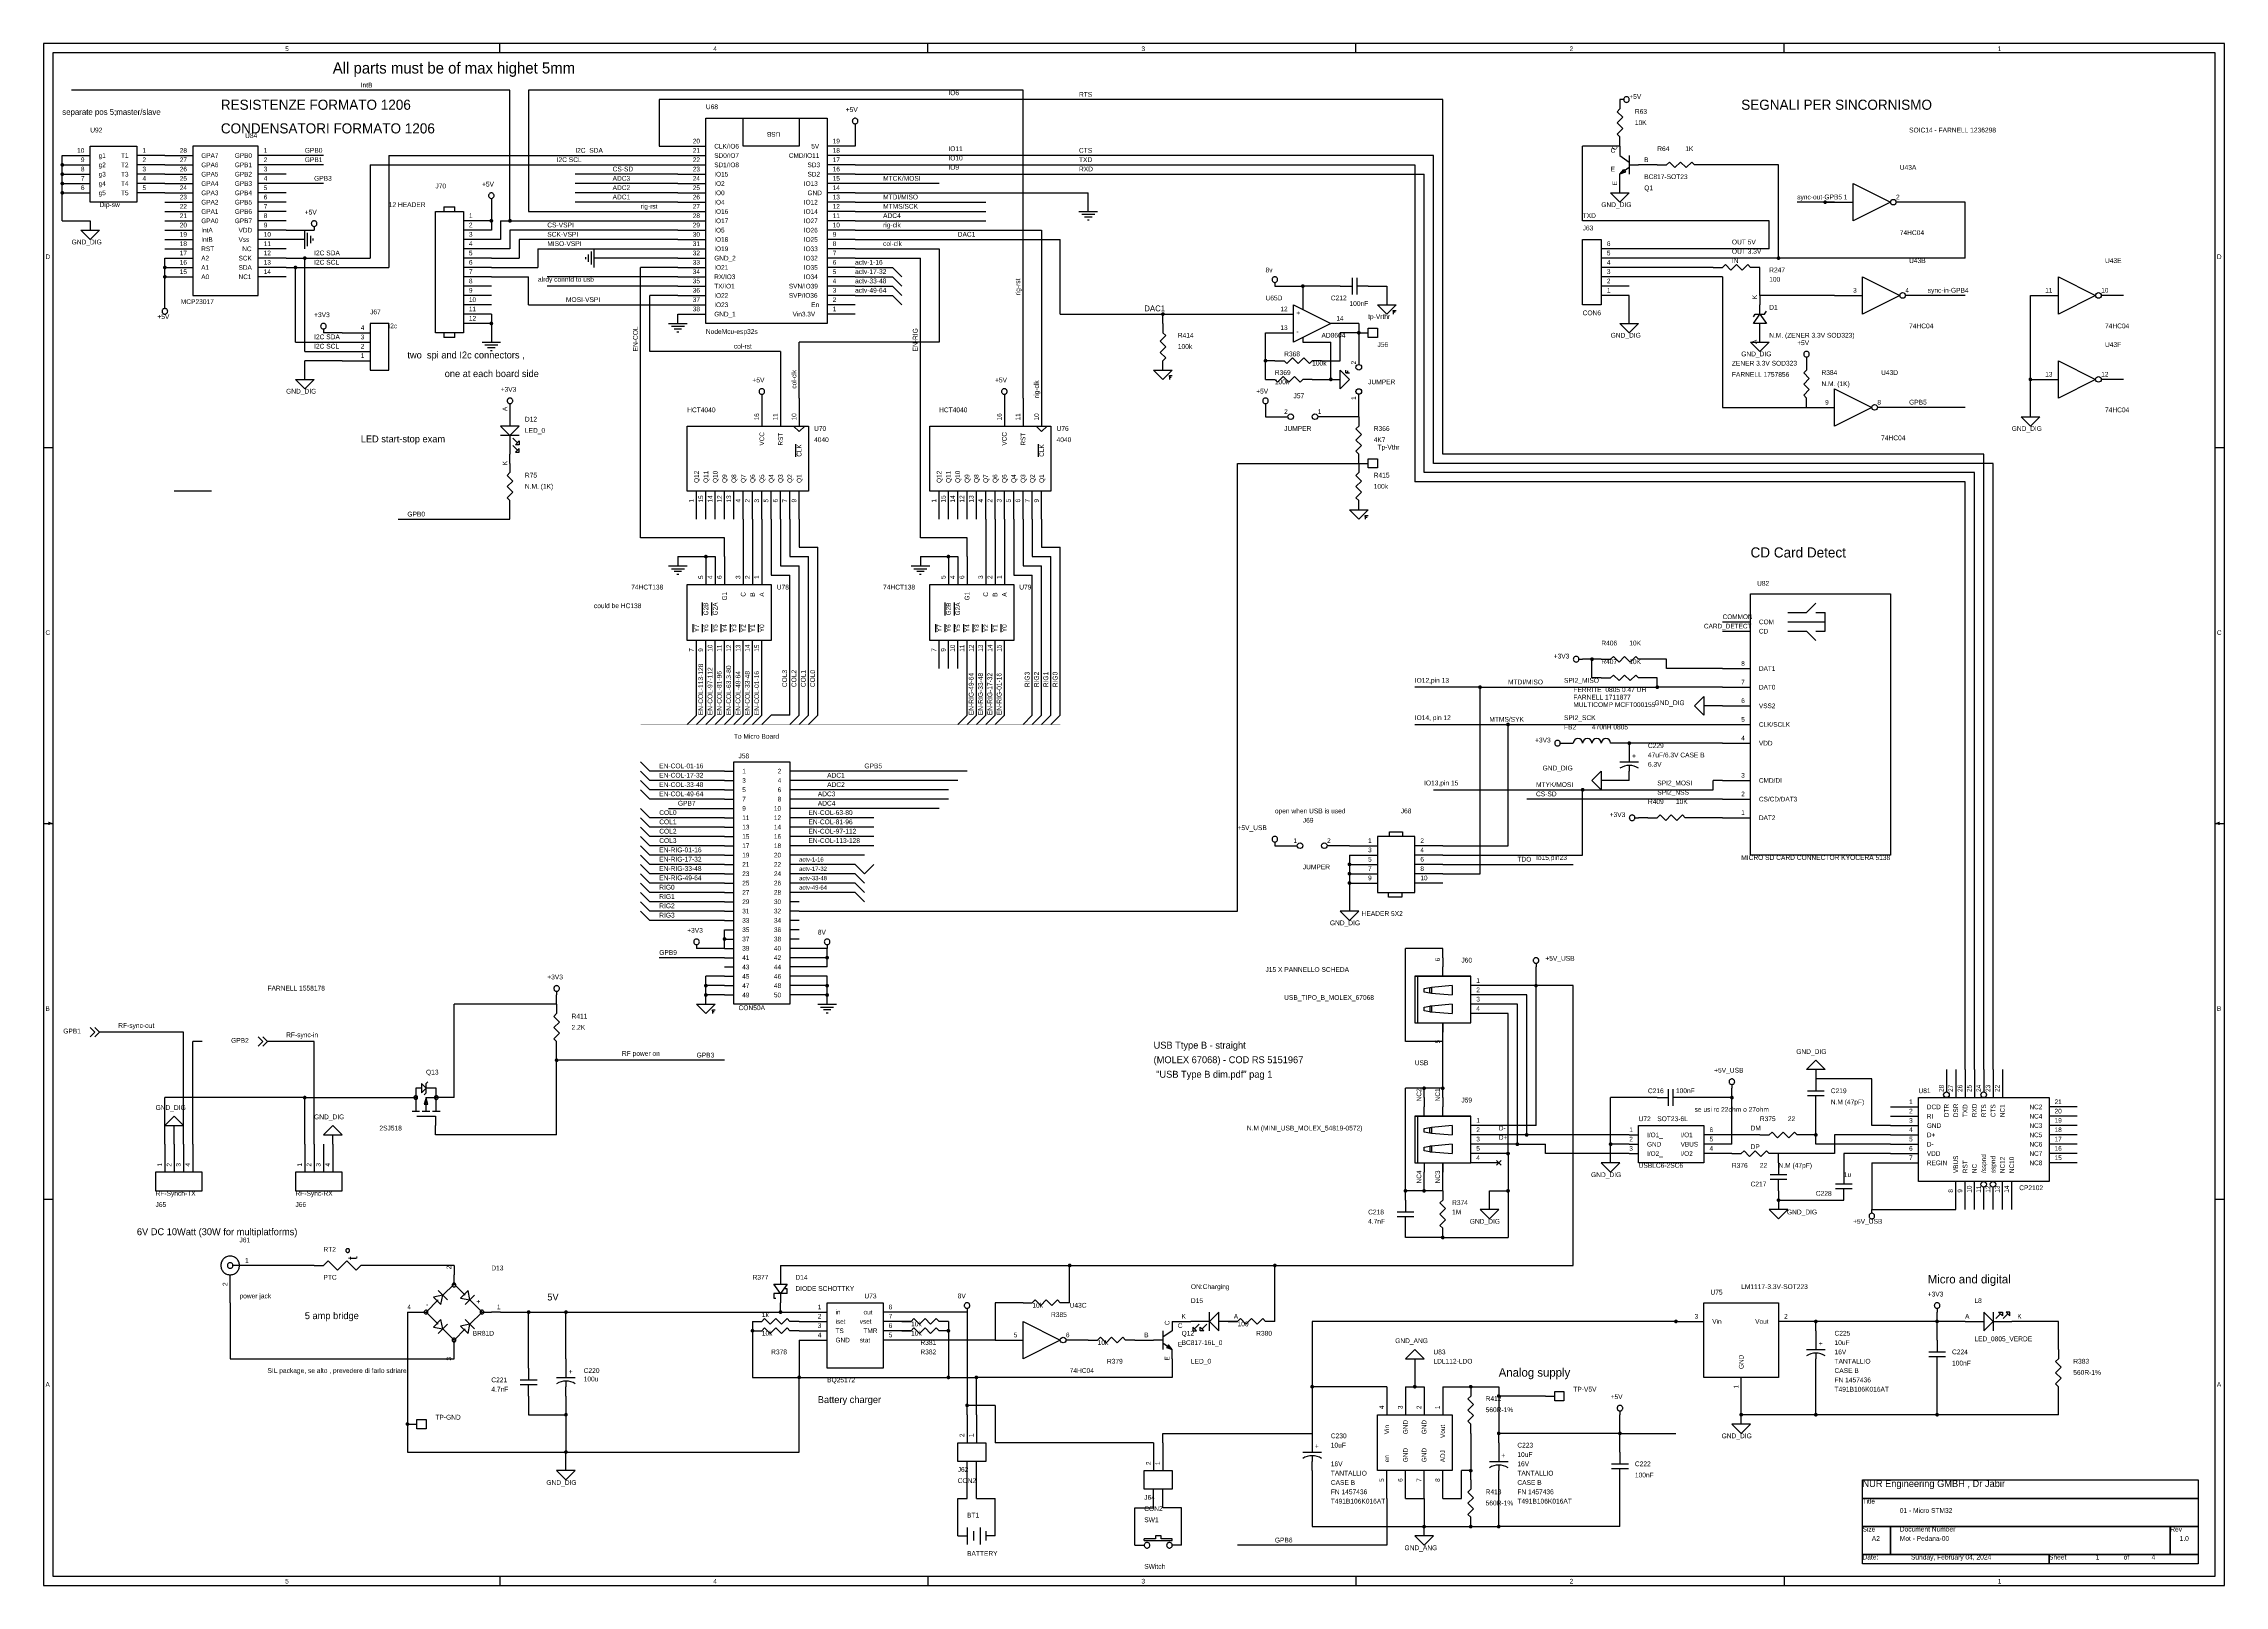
# Model space of a CAD drawing. Extents: x -3 to 591, y 3 to 422.
import ezdxf

# ---------------------------------------------------------------- set-up
doc = ezdxf.new("R2010")
doc.units = 0

msp = doc.modelspace()

# ---------------------------------------------------------------- linework, layer by layer
at = {"layer": 'PARTS'}
for p, q in [((426.72, 407.162), (426.72, 404.622)), ((170.18, 394.462), (177.8, 394.462)), ((218.44, 394.462), (210.82, 394.462)), ((426.72, 394.462), (426.72, 397.002)), ((426.72, 394.462), (426.72, 391.922)), ((2.54, 391.922), (10.16, 391.922)), ((2.54, 389.382), (10.16, 389.382)), ((2.54, 386.842), (10.16, 386.842)), ((30.48, 391.922), (22.86, 391.922)), ((30.48, 389.382), (22.86, 389.382)), ((30.48, 386.842), (22.86, 386.842)), ((30.48, 391.922), (38.1, 391.922)), ((30.48, 389.382), (38.1, 389.382)), ((30.48, 386.842), (38.1, 386.842)), ((63.5, 391.922), (55.88, 391.922)), ((63.5, 389.382), (55.88, 389.382)), ((63.5, 386.842), (55.88, 386.842)), ((170.18, 391.922), (177.8, 391.922)), ((170.18, 389.382), (177.8, 389.382)), ((170.18, 386.842), (177.8, 386.842)), ((218.44, 391.922), (210.82, 391.922)), ((218.44, 389.382), (210.82, 389.382)), ((218.44, 386.842), (210.82, 386.842)), ((426.72, 384.302), (426.72, 386.842)), ((434.34, 389.382), (431.8, 389.382)), ((436.88, 389.382), (439.42, 389.382)), ((449.58, 389.382), (447.04, 389.382)), ((2.54, 384.302), (10.16, 384.302)), ((2.54, 381.762), (10.16, 381.762)), ((30.48, 384.302), (22.86, 384.302)), ((30.48, 381.762), (22.86, 381.762)), ((30.48, 384.302), (38.1, 384.302)), ((30.48, 381.762), (38.1, 381.762)), ((63.5, 384.302), (55.88, 384.302)), ((63.5, 381.762), (55.88, 381.762)), ((170.18, 384.302), (177.8, 384.302)), ((170.18, 381.762), (177.8, 381.762)), ((218.44, 384.302), (210.82, 384.302)), ((218.44, 381.762), (210.82, 381.762)), ((30.48, 379.222), (38.1, 379.222)), ((30.48, 376.682), (38.1, 376.682)), ((30.48, 374.142), (38.1, 374.142)), ((63.5, 379.222), (55.88, 379.222)), ((63.5, 376.682), (55.88, 376.682)), ((63.5, 374.142), (55.88, 374.142)), ((119.38, 374.142), (111.76, 374.142)), ((170.18, 379.222), (177.8, 379.222)), ((170.18, 376.682), (177.8, 376.682)), ((170.18, 374.142), (177.8, 374.142)), ((218.44, 379.222), (210.82, 379.222)), ((218.44, 376.682), (210.82, 376.682)), ((218.44, 374.142), (210.82, 374.142)), ((482.6, 379.222), (490.22, 379.222)), ((508, 379.222), (501.904, 379.222)), ((30.48, 371.602), (38.1, 371.602)), ((30.48, 369.062), (38.1, 369.062)), ((63.5, 371.602), (55.88, 371.602)), ((63.5, 369.062), (55.88, 369.062)), ((119.38, 371.602), (111.76, 371.602)), ((119.38, 369.062), (111.76, 369.062)), ((170.18, 371.602), (177.8, 371.602)), ((170.18, 369.062), (177.8, 369.062)), ((218.44, 371.602), (210.82, 371.602)), ((218.44, 369.062), (210.82, 369.062)), ((30.48, 366.522), (38.1, 366.522)), ((30.48, 363.982), (38.1, 363.982)), ((63.5, 366.522), (55.88, 366.522)), ((63.5, 363.982), (55.88, 363.982)), ((119.38, 366.522), (111.76, 366.522)), ((119.38, 363.982), (111.76, 363.982)), ((170.18, 366.522), (177.8, 366.522)), ((170.18, 363.982), (177.8, 363.982)), ((218.44, 366.522), (210.82, 366.522)), ((218.44, 363.982), (210.82, 363.982)), ((429.26, 366.522), (421.64, 366.522)), ((429.26, 363.982), (421.64, 363.982)), ((30.48, 361.442), (38.1, 361.442)), ((30.48, 358.902), (38.1, 358.902)), ((63.5, 361.442), (55.88, 361.442)), ((63.5, 358.902), (55.88, 358.902)), ((119.38, 361.442), (111.76, 361.442)), ((119.38, 358.902), (111.76, 358.902)), ((119.38, 356.362), (111.76, 356.362)), ((170.18, 361.442), (177.8, 361.442)), ((170.18, 358.902), (177.8, 358.902)), ((170.18, 356.362), (177.8, 356.362)), ((218.44, 361.442), (210.82, 361.442)), ((218.44, 358.902), (210.82, 358.902)), ((218.44, 356.362), (210.82, 356.362)), ((350.52, 356.362), (353.06, 356.362)), ((358.14, 356.362), (355.6, 356.362)), ((429.26, 361.442), (421.64, 361.442)), ((429.26, 358.902), (421.64, 358.902)), ((429.26, 356.362), (421.64, 356.362)), ((452.12, 361.442), (454.66, 361.442)), ((464.82, 361.442), (462.28, 361.442)), ((119.38, 353.822), (111.76, 353.822)), ((119.38, 351.282), (111.76, 351.282)), ((170.18, 353.822), (177.8, 353.822)), ((170.18, 351.282), (177.8, 351.282)), ((218.44, 353.822), (210.82, 353.822)), ((218.44, 351.282), (210.82, 351.282)), ((429.26, 353.822), (421.64, 353.822)), ((464.82, 353.822), (464.82, 351.282)), ((485.14, 353.822), (492.76, 353.822)), ((510.54, 353.822), (504.444, 353.822)), ((538.48, 353.822), (546.1, 353.822)), ((563.88, 353.822), (557.784, 353.822)), ((119.38, 348.742), (111.76, 348.742)), ((119.38, 346.202), (111.76, 346.202)), ((170.18, 348.742), (177.8, 348.742)), ((218.44, 348.742), (210.82, 348.742)), ((302.26, 346.202), (302.26, 343.662)), ((330.2, 348.742), (337.82, 348.742)), ((355.6, 346.202), (347.98, 346.202)), ((78.74, 343.662), (86.36, 343.662)), ((78.74, 341.122), (86.36, 341.122)), ((78.74, 338.582), (86.36, 338.582)), ((330.2, 343.662), (337.82, 343.662)), ((355.6, 343.662), (358.14, 343.662)), ((355.6, 341.122), (355.6, 335.026)), ((464.82, 341.122), (464.82, 343.662)), ((78.74, 336.042), (86.36, 336.042)), ((302.26, 333.502), (302.26, 336.042)), ((332.74, 336.042), (335.28, 336.042)), ((345.44, 336.042), (342.9, 336.042)), ((477.52, 336.042), (477.52, 333.502)), ((330.2, 330.962), (332.74, 330.962)), ((342.9, 330.962), (340.36, 330.962)), ((355.6, 320.802), (355.6, 326.898)), ((538.48, 330.962), (546.1, 330.962)), ((563.88, 330.962), (557.784, 330.962)), ((124.46, 323.342), (124.46, 320.802)), ((193.04, 325.882), (193.04, 318.262)), ((198.12, 325.882), (198.12, 318.262)), ((203.2, 325.882), (203.2, 318.262)), ((259.08, 325.882), (259.08, 318.262)), ((264.16, 325.882), (264.16, 318.262)), ((269.24, 325.882), (269.24, 318.262)), ((330.2, 320.802), (336.296, 320.802)), ((350.52, 320.802), (344.424, 320.802)), ((355.6, 320.802), (355.6, 318.262)), ((477.52, 323.342), (477.52, 325.882)), ((477.52, 323.342), (485.14, 323.342)), ((502.92, 323.342), (496.824, 323.342)), ((201.676, 318.262), (203.2, 316.738)), ((203.2, 316.738), (204.724, 318.262)), ((267.716, 318.262), (269.24, 316.738)), ((269.24, 316.738), (270.764, 318.262)), ((124.46, 308.102), (124.46, 310.642)), ((355.6, 308.102), (355.6, 310.642)), ((124.46, 308.102), (124.46, 305.562)), ((355.6, 308.102), (358.14, 308.102)), ((355.6, 308.102), (355.6, 305.562)), ((124.46, 295.402), (124.46, 297.942)), ((175.26, 292.862), (175.26, 300.482)), ((177.8, 292.862), (177.8, 300.482)), ((180.34, 292.862), (180.34, 300.482)), ((182.88, 292.862), (182.88, 300.482)), ((185.42, 292.862), (185.42, 300.482)), ((187.96, 292.862), (187.96, 300.482)), ((190.5, 292.862), (190.5, 300.482)), ((193.04, 292.862), (193.04, 300.482)), ((195.58, 292.862), (195.58, 300.482)), ((198.12, 292.862), (198.12, 300.482)), ((200.66, 292.862), (200.66, 300.482)), ((203.2, 292.862), (203.2, 300.482)), ((241.3, 292.862), (241.3, 300.482)), ((243.84, 292.862), (243.84, 300.482)), ((246.38, 292.862), (246.38, 300.482)), ((248.92, 292.862), (248.92, 300.482)), ((251.46, 292.862), (251.46, 300.482)), ((254, 292.862), (254, 300.482)), ((256.54, 292.862), (256.54, 300.482)), ((259.08, 292.862), (259.08, 300.482)), ((261.62, 292.862), (261.62, 300.482)), ((264.16, 292.862), (264.16, 300.482)), ((266.7, 292.862), (266.7, 300.482)), ((269.24, 292.862), (269.24, 300.482)), ((355.6, 295.402), (355.6, 297.942)), ((177.8, 282.702), (177.8, 275.082)), ((180.34, 282.702), (180.34, 275.082)), ((182.88, 282.702), (182.88, 275.082)), ((187.96, 282.702), (187.96, 275.082)), ((190.5, 282.702), (190.5, 275.082)), ((193.04, 282.702), (193.04, 275.082)), ((243.84, 282.702), (243.84, 275.082)), ((246.38, 282.702), (246.38, 275.082)), ((248.92, 282.702), (248.92, 275.082)), ((254, 282.702), (254, 275.082)), ((256.54, 282.702), (256.54, 275.082)), ((259.08, 282.702), (259.08, 275.082)), ((454.66, 264.922), (462.28, 264.922)), ((454.66, 262.382), (462.28, 262.382)), ((175.26, 252.222), (175.26, 259.842)), ((177.8, 252.222), (177.8, 259.842)), ((180.34, 252.222), (180.34, 259.842)), ((182.88, 252.222), (182.88, 259.842)), ((185.42, 252.222), (185.42, 259.842)), ((187.96, 252.222), (187.96, 259.842)), ((190.5, 252.222), (190.5, 259.842)), ((193.04, 252.222), (193.04, 259.842)), ((241.3, 252.222), (241.3, 259.842)), ((243.84, 252.222), (243.84, 259.842)), ((246.38, 252.222), (246.38, 259.842)), ((248.92, 252.222), (248.92, 259.842)), ((251.46, 252.222), (251.46, 259.842)), ((254, 252.222), (254, 259.842)), ((256.54, 252.222), (256.54, 259.842)), ((259.08, 252.222), (259.08, 259.842)), ((421.64, 254.762), (424.18, 254.762)), ((421.64, 249.682), (424.18, 249.682)), ((434.34, 254.762), (431.8, 254.762)), ((434.34, 249.682), (431.8, 249.682)), ((454.66, 252.222), (462.28, 252.222)), ((454.66, 247.142), (462.28, 247.142)), ((454.66, 242.062), (462.28, 242.062)), ((411.48, 231.902), (414.02, 231.902)), ((426.72, 231.902), (424.18, 231.902)), ((429.26, 231.902), (429.26, 229.362)), ((454.66, 236.982), (462.28, 236.982)), ((454.66, 231.902), (462.28, 231.902)), ((182.88, 224.282), (185.42, 224.282)), ((182.88, 221.742), (185.42, 221.742)), ((203.2, 224.282), (200.66, 224.282)), ((203.2, 221.742), (200.66, 221.742)), ((429.26, 221.742), (429.26, 224.282)), ((454.66, 221.742), (462.28, 221.742)), ((182.88, 219.202), (185.42, 219.202)), ((182.88, 216.662), (185.42, 216.662)), ((182.88, 214.122), (185.42, 214.122)), ((203.2, 219.202), (200.66, 219.202)), ((203.2, 216.662), (200.66, 216.662)), ((203.2, 214.122), (200.66, 214.122)), ((454.66, 216.662), (462.28, 216.662)), ((182.88, 211.582), (185.42, 211.582)), ((182.88, 209.042), (185.42, 209.042)), ((203.2, 211.582), (200.66, 211.582)), ((203.2, 209.042), (200.66, 209.042)), ((434.34, 211.582), (436.88, 211.582)), ((447.04, 211.582), (444.5, 211.582)), ((454.66, 211.582), (462.28, 211.582)), ((182.88, 206.502), (185.42, 206.502)), ((182.88, 203.962), (185.42, 203.962)), ((203.2, 206.502), (200.66, 206.502)), ((203.2, 203.962), (200.66, 203.962)), ((332.74, 203.962), (338.836, 203.962)), ((353.06, 203.962), (346.964, 203.962)), ((353.06, 203.962), (360.68, 203.962)), ((378.46, 203.962), (370.84, 203.962)), ((182.88, 201.422), (185.42, 201.422)), ((182.88, 198.882), (185.42, 198.882)), ((182.88, 196.342), (185.42, 196.342)), ((203.2, 201.422), (200.66, 201.422)), ((203.2, 198.882), (200.66, 198.882)), ((203.2, 196.342), (200.66, 196.342)), ((353.06, 201.422), (360.68, 201.422)), ((353.06, 198.882), (360.68, 198.882)), ((353.06, 196.342), (360.68, 196.342)), ((378.46, 201.422), (370.84, 201.422)), ((378.46, 198.882), (370.84, 198.882)), ((378.46, 196.342), (370.84, 196.342)), ((182.88, 193.802), (185.42, 193.802)), ((182.88, 191.262), (185.42, 191.262)), ((203.2, 193.802), (200.66, 193.802)), ((203.2, 191.262), (200.66, 191.262)), ((353.06, 193.802), (360.68, 193.802)), ((378.46, 193.802), (370.84, 193.802)), ((182.88, 188.722), (185.42, 188.722)), ((182.88, 186.182), (185.42, 186.182)), ((203.2, 188.722), (200.66, 188.722)), ((203.2, 186.182), (200.66, 186.182)), ((182.88, 183.642), (185.42, 183.642)), ((182.88, 181.102), (185.42, 181.102)), ((182.88, 178.562), (185.42, 178.562)), ((203.2, 183.642), (200.66, 183.642)), ((203.2, 181.102), (200.66, 181.102)), ((203.2, 178.562), (200.66, 178.562)), ((182.88, 176.022), (185.42, 176.022)), ((182.88, 173.482), (185.42, 173.482)), ((203.2, 176.022), (200.66, 176.022)), ((203.2, 173.482), (200.66, 173.482)), ((378.46, 173.482), (378.46, 170.942)), ((182.88, 170.942), (185.42, 170.942)), ((182.88, 168.402), (185.42, 168.402)), ((203.2, 170.942), (200.66, 170.942)), ((203.2, 168.402), (200.66, 168.402)), ((137.16, 160.782), (137.16, 158.242)), ((182.88, 165.862), (185.42, 165.862)), ((182.88, 163.322), (185.42, 163.322)), ((203.2, 165.862), (200.66, 165.862)), ((203.2, 163.322), (200.66, 163.322)), ((393.7, 165.862), (386.08, 165.862)), ((393.7, 163.322), (386.08, 163.322)), ((393.7, 160.782), (386.08, 160.782)), ((393.7, 158.242), (386.08, 158.242)), ((137.16, 148.082), (137.16, 150.622)), ((378.46, 150.622), (378.46, 153.162)), ((515.62, 143.002), (515.62, 136.906)), ((518.16, 143.002), (518.16, 135.382)), ((520.7, 143.002), (520.7, 135.382)), ((523.24, 143.002), (523.24, 135.382)), ((525.78, 143.002), (525.78, 136.906)), ((528.32, 143.002), (528.32, 135.382)), ((530.86, 143.002), (530.86, 135.382)), ((480.06, 140.462), (480.06, 137.922)), ((93.98, 135.382), (96.52, 135.382)), ((109.22, 135.382), (106.68, 135.382)), ((373.38, 135.382), (373.38, 132.842)), ((378.46, 135.382), (378.46, 132.842)), ((436.88, 135.382), (439.42, 135.382)), ((444.5, 135.382), (441.96, 135.382)), ((480.06, 132.842), (480.06, 135.382)), ((500.38, 132.842), (508, 132.842)), ((551.18, 132.842), (543.56, 132.842)), ((104.14, 125.222), (104.14, 127.762)), ((393.7, 127.762), (386.08, 127.762)), ((393.7, 125.222), (386.08, 125.222)), ((429.26, 125.222), (431.8, 125.222)), ((452.12, 125.222), (449.58, 125.222)), ((464.82, 125.222), (467.36, 125.222)), ((477.52, 125.222), (474.98, 125.222)), ((500.38, 130.302), (508, 130.302)), ((500.38, 127.762), (508, 127.762)), ((500.38, 125.222), (508, 125.222)), ((551.18, 130.302), (543.56, 130.302)), ((551.18, 127.762), (543.56, 127.762)), ((551.18, 125.222), (543.56, 125.222)), ((30.48, 122.682), (30.48, 115.062)), ((33.02, 122.682), (33.02, 115.062)), ((35.56, 122.682), (35.56, 115.062)), ((38.1, 122.682), (38.1, 115.062)), ((68.58, 122.682), (68.58, 115.062)), ((71.12, 122.682), (71.12, 115.062)), ((73.66, 122.682), (73.66, 115.062)), ((76.2, 122.682), (76.2, 115.062)), ((393.7, 122.682), (386.08, 122.682)), ((393.7, 120.142), (386.08, 120.142)), ((429.26, 122.682), (431.8, 122.682)), ((429.26, 120.142), (431.8, 120.142)), ((452.12, 122.682), (449.58, 122.682)), ((452.12, 120.142), (449.58, 120.142)), ((457.2, 120.142), (459.74, 120.142)), ((469.9, 120.142), (467.36, 120.142)), ((500.38, 122.682), (508, 122.682)), ((500.38, 120.142), (508, 120.142)), ((551.18, 122.682), (543.56, 122.682)), ((551.18, 120.142), (543.56, 120.142)), ((373.38, 112.522), (373.38, 115.062)), ((378.46, 112.522), (378.46, 115.062)), ((393.7, 117.602), (386.08, 117.602)), ((394.335, 118.237), (393.065, 116.967)), ((393.065, 118.237), (394.335, 116.967)), ((469.9, 117.602), (469.9, 115.062)), ((487.68, 115.062), (487.68, 112.522)), ((500.38, 117.602), (508, 117.602)), ((551.18, 117.602), (543.56, 117.602)), ((368.3, 107.442), (368.3, 104.902)), ((378.46, 109.982), (378.46, 107.442)), ((469.9, 109.982), (469.9, 112.522)), ((487.68, 107.442), (487.68, 109.982)), ((518.16, 104.902), (518.16, 112.522)), ((520.7, 104.902), (520.7, 112.522)), ((523.24, 104.902), (523.24, 112.522)), ((525.78, 104.902), (525.78, 110.998)), ((528.32, 104.902), (528.32, 110.998)), ((530.86, 104.902), (530.86, 112.522)), ((533.4, 104.902), (533.4, 112.522)), ((368.3, 99.822), (368.3, 102.362)), ((378.46, 97.282), (378.46, 99.822)), ((53.34, 89.662), (50.8, 89.662)), ((71.12, 89.662), (73.66, 89.662)), ((86.36, 89.662), (83.82, 89.662)), ((109.22, 89.662), (109.22, 87.122)), ((198.12, 89.662), (198.12, 87.122)), ((48.26, 79.502), (48.26, 87.122)), ((198.12, 76.962), (198.12, 79.502)), ((264.16, 79.502), (266.7, 79.502)), ((276.86, 79.502), (274.32, 79.502)), ((96.52, 76.962), (99.06, 76.962)), ((121.92, 76.962), (119.38, 76.962)), ((190.5, 74.422), (193.04, 74.422)), ((190.5, 71.882), (193.04, 71.882)), ((203.2, 74.422), (200.66, 74.422)), ((203.2, 71.882), (200.66, 71.882)), ((203.2, 76.962), (210.82, 76.962)), ((203.2, 74.422), (210.82, 74.422)), ((203.2, 71.882), (210.82, 71.882)), ((233.68, 76.962), (226.06, 76.962)), ((233.68, 74.422), (226.06, 74.422)), ((233.68, 71.882), (226.06, 71.882)), ((231.14, 74.422), (233.68, 74.422)), ((231.14, 71.882), (233.68, 71.882)), ((243.84, 74.422), (241.3, 74.422)), ((243.84, 71.882), (241.3, 71.882)), ((304.8, 74.422), (304.8, 71.882)), ((307.34, 74.422), (309.88, 74.422)), ((320.04, 74.422), (322.58, 74.422)), ((322.58, 74.422), (320.04, 74.422)), ((332.74, 74.422), (330.2, 74.422)), ((441.96, 74.422), (449.58, 74.422)), ((477.52, 74.422), (469.9, 74.422)), ((480.06, 71.882), (480.06, 69.342)), ((520.7, 74.422), (523.24, 74.422)), ((535.94, 74.422), (533.4, 74.422)), ((109.22, 64.262), (109.22, 66.802)), ((203.2, 69.342), (210.82, 69.342)), ((233.68, 69.342), (226.06, 69.342)), ((256.54, 69.342), (264.16, 69.342)), ((281.94, 69.342), (275.844, 69.342)), ((281.94, 69.342), (284.48, 69.342)), ((294.64, 69.342), (292.1, 69.342)), ((297.18, 69.342), (299.72, 69.342)), ((304.8, 64.262), (304.8, 66.802)), ((513.08, 69.342), (513.08, 66.802)), ((546.1, 66.802), (546.1, 64.262)), ((129.54, 61.722), (129.54, 59.182)), ((139.7, 64.262), (139.7, 61.722)), ((480.06, 61.722), (480.06, 64.262)), ((513.08, 61.722), (513.08, 64.262)), ((129.54, 54.102), (129.54, 56.642)), ((139.7, 54.102), (139.7, 56.642)), ((363.22, 56.642), (363.22, 49.022)), ((368.3, 56.642), (368.3, 49.022)), ((373.38, 56.642), (373.38, 49.022)), ((378.46, 56.642), (378.46, 49.022)), ((386.08, 56.642), (386.08, 54.102)), ((406.4, 54.102), (408.94, 54.102)), ((459.74, 51.562), (459.74, 59.182)), ((546.1, 54.102), (546.1, 56.642)), ((248.92, 49.022), (248.92, 41.402)), ((251.46, 49.022), (251.46, 41.402)), ((96.52, 46.482), (99.06, 46.482)), ((342.9, 43.942), (342.9, 41.402)), ((386.08, 43.942), (386.08, 46.482)), ((299.72, 41.402), (299.72, 33.782)), ((302.26, 41.402), (302.26, 33.782)), ((342.9, 33.782), (342.9, 36.322)), ((393.7, 41.402), (393.7, 38.862)), ((426.72, 38.862), (426.72, 36.322)), ((363.22, 26.162), (363.22, 33.782)), ((368.3, 26.162), (368.3, 33.782)), ((373.38, 26.162), (373.38, 33.782)), ((378.46, 26.162), (378.46, 33.782)), ((386.08, 31.242), (386.08, 28.702)), ((393.7, 31.242), (393.7, 33.782)), ((426.72, 31.242), (426.72, 33.782)), ((386.08, 18.542), (386.08, 21.082)), ((246.38, 16.002), (248.92, 16.002)), ((256.54, 16.002), (254, 16.002)), ((294.64, 13.462), (297.18, 13.462)), ((307.34, 13.462), (304.8, 13.462))]:
    msp.add_line(p, q, dxfattribs=at)
for points in [[(425.958, 403.86), (426.72, 404.622)], [(427.482, 402.336), (425.958, 403.86)], [(427.736, 407.162), (426.72, 407.162)], [(218.44, 400.558), (218.44, 399.542)], [(425.958, 400.812), (427.482, 402.336)], [(427.482, 399.288), (425.958, 400.812)], [(425.958, 397.764), (427.482, 399.288)], [(426.72, 397.002), (425.958, 397.764)], [(426.72, 391.922), (429.26, 390.144)], [(429.26, 388.62), (426.72, 386.842)], [(429.26, 391.922), (429.26, 386.842)], [(429.26, 389.382), (431.8, 389.382)], [(439.42, 389.382), (440.182, 390.144)], [(440.182, 390.144), (441.706, 388.62)], [(441.706, 388.62), (443.23, 390.144)], [(443.23, 390.144), (444.754, 388.62)], [(444.754, 388.62), (446.278, 390.144)], [(446.278, 390.144), (447.04, 389.382)], [(119.38, 380.238), (119.38, 379.222)], [(424.18, 381.762), (429.26, 381.762)], [(426.72, 379.222), (424.18, 381.762)], [(429.26, 381.762), (426.72, 379.222)], [(490.22, 384.302), (500.38, 379.222)], [(490.22, 374.142), (490.22, 384.302)], [(106.426, 377.952), (106.426, 376.682)], [(106.426, 377.952), (109.474, 377.952)], [(109.474, 376.682), (109.474, 377.952)], [(279.4, 376.682), (284.48, 376.682)], [(280.162, 375.92), (283.718, 375.92)], [(282.956, 375.158), (280.924, 375.158)], [(281.686, 374.396), (282.194, 374.396)], [(500.38, 379.222), (490.22, 374.142)], [(7.62, 371.602), (12.7, 371.602)], [(10.16, 369.062), (7.62, 371.602)], [(12.7, 371.602), (10.16, 369.062)], [(68.58, 366.522), (68.58, 371.602)], [(69.342, 367.284), (69.342, 370.84)], [(70.104, 370.078), (70.104, 368.046)], [(70.866, 368.808), (70.866, 369.316)], [(71.12, 372.618), (71.12, 371.602)], [(145.034, 364.236), (145.034, 363.728)], [(145.796, 362.966), (145.796, 364.998)], [(146.558, 365.76), (146.558, 362.204)], [(147.32, 366.522), (147.32, 361.442)], [(332.74, 357.378), (332.74, 356.362)], [(353.06, 356.362), (353.822, 356.362)], [(353.822, 358.648), (353.822, 354.076)], [(355.092, 358.648), (355.092, 354.076)], [(355.6, 356.362), (355.092, 356.362)], [(454.66, 361.442), (455.422, 362.204)], [(455.422, 362.204), (456.946, 360.68)], [(456.946, 360.68), (458.47, 362.204)], [(458.47, 362.204), (459.994, 360.68)], [(459.994, 360.68), (461.518, 362.204)], [(461.518, 362.204), (462.28, 361.442)], [(492.76, 358.902), (502.92, 353.822)], [(492.76, 348.742), (492.76, 358.902)], [(546.1, 358.902), (556.26, 353.822)], [(546.1, 348.742), (546.1, 358.902)], [(30.48, 350.266), (30.48, 351.282)], [(337.82, 351.282), (347.98, 346.202)], [(337.82, 341.122), (337.82, 351.282)], [(340.36, 351.282), (340.36, 350.012)], [(360.68, 351.282), (365.76, 351.282)], [(363.22, 348.742), (360.68, 351.282)], [(365.76, 351.282), (363.22, 348.742)], [(464.82, 348.742), (464.82, 351.282)], [(502.92, 353.822), (492.76, 348.742)], [(556.26, 353.822), (546.1, 348.742)], [(73.66, 344.678), (73.66, 343.662)], [(167.64, 346.202), (172.72, 346.202)], [(168.402, 345.44), (171.958, 345.44)], [(171.196, 344.678), (169.164, 344.678)], [(347.98, 346.202), (337.82, 341.122)], [(364.998, 349.758), (365.76, 349.758)], [(364.998, 349.504), (364.998, 349.758)], [(364.998, 349.758), (364.998, 348.742)], [(365.506, 349.25), (364.998, 349.25)], [(426.72, 346.202), (431.8, 346.202)], [(429.26, 343.662), (426.72, 346.202)], [(431.8, 346.202), (429.26, 343.662)], [(463.042, 347.98), (463.55, 348.742)], [(463.55, 348.742), (466.09, 348.742)], [(464.82, 343.662), (464.82, 346.202)], [(466.09, 348.742), (466.598, 349.504)], [(106.426, 343.662), (106.426, 342.392)], [(109.474, 342.392), (106.426, 342.392)], [(109.474, 342.392), (109.474, 343.662)], [(116.84, 341.122), (121.92, 341.122)], [(117.602, 340.36), (121.158, 340.36)], [(120.396, 339.598), (118.364, 339.598)], [(119.126, 338.836), (119.634, 338.836)], [(169.926, 343.916), (170.434, 343.916)], [(303.022, 342.9), (301.498, 341.376)], [(301.498, 341.376), (303.022, 339.852)], [(303.022, 339.852), (301.498, 338.328)], [(302.26, 343.662), (303.022, 342.9)], [(340.36, 342.392), (340.36, 341.122)], [(462.28, 341.122), (467.36, 341.122)], [(464.82, 338.582), (462.28, 341.122)], [(467.36, 341.122), (464.82, 338.582)], [(299.72, 333.502), (304.8, 333.502)], [(302.26, 330.962), (299.72, 333.502)], [(301.498, 338.328), (303.022, 336.804)], [(303.022, 336.804), (302.26, 336.042)], [(304.8, 333.502), (302.26, 330.962)], [(336.042, 335.28), (335.28, 336.042)], [(337.566, 336.804), (336.042, 335.28)], [(339.09, 335.28), (337.566, 336.804)], [(340.614, 336.804), (339.09, 335.28)], [(342.138, 335.28), (340.614, 336.804)], [(342.9, 336.042), (342.138, 335.28)], [(350.52, 328.422), (350.52, 333.502)], [(350.52, 333.502), (353.06, 330.962)], [(352.044, 332.74), (352.044, 333.502)], [(352.298, 332.74), (352.044, 332.74)], [(352.044, 332.74), (353.06, 332.74)], [(352.552, 333.248), (352.552, 332.74)], [(476.758, 332.74), (477.52, 333.502)], [(478.282, 331.216), (476.758, 332.74)], [(477.52, 337.058), (477.52, 336.042)], [(546.1, 336.042), (556.26, 330.962)], [(546.1, 325.882), (546.1, 336.042)], [(66.04, 330.962), (71.12, 330.962)], [(68.58, 328.422), (66.04, 330.962)], [(71.12, 330.962), (68.58, 328.422)], [(193.04, 326.898), (193.04, 325.882)], [(259.08, 326.898), (259.08, 325.882)], [(304.038, 331.978), (304.8, 331.978)], [(304.038, 331.724), (304.038, 331.978)], [(304.038, 331.978), (304.038, 330.962)], [(304.546, 331.47), (304.038, 331.47)], [(333.502, 330.2), (332.74, 330.962)], [(335.026, 331.724), (333.502, 330.2)], [(336.55, 330.2), (335.026, 331.724)], [(338.074, 331.724), (336.55, 330.2)], [(339.598, 330.2), (338.074, 331.724)], [(340.36, 330.962), (339.598, 330.2)], [(353.06, 330.962), (350.52, 328.422)], [(476.758, 329.692), (478.282, 331.216)], [(478.282, 328.168), (476.758, 329.692)], [(476.758, 326.644), (478.282, 328.168)], [(477.52, 325.882), (476.758, 326.644)], [(485.14, 328.422), (495.3, 323.342)], [(485.14, 318.262), (485.14, 328.422)], [(556.26, 330.962), (546.1, 325.882)], [(124.46, 324.358), (124.46, 323.342)], [(124.46, 320.802), (124.46, 318.262)], [(330.2, 324.358), (330.2, 323.342)], [(495.3, 323.342), (485.14, 318.262)], [(535.94, 320.802), (541.02, 320.802)], [(538.48, 318.262), (535.94, 320.802)], [(541.02, 320.802), (538.48, 318.262)], [(127, 315.722), (121.92, 315.722)], [(124.46, 315.722), (124.46, 310.642)], [(126.492, 313.69), (125.222, 314.96)], [(354.838, 317.5), (355.6, 318.262)], [(356.362, 315.976), (354.838, 317.5)], [(354.838, 314.452), (356.362, 315.976)], [(126.492, 311.658), (125.222, 312.928)], [(356.362, 312.928), (354.838, 314.452)], [(354.838, 311.404), (356.362, 312.928)], [(355.6, 310.642), (354.838, 311.404)], [(123.698, 304.8), (124.46, 305.562)], [(125.222, 303.276), (123.698, 304.8)], [(123.698, 301.752), (125.222, 303.276)], [(354.838, 304.8), (355.6, 305.562)], [(356.362, 303.276), (354.838, 304.8)], [(354.838, 301.752), (356.362, 303.276)], [(125.222, 300.228), (123.698, 301.752)], [(123.698, 298.704), (125.222, 300.228)], [(124.46, 297.942), (123.698, 298.704)], [(356.362, 300.228), (354.838, 301.752)], [(354.838, 298.704), (356.362, 300.228)], [(355.6, 297.942), (354.838, 298.704)], [(353.06, 295.402), (358.14, 295.402)], [(355.6, 292.862), (353.06, 295.402)], [(358.14, 295.402), (355.6, 292.862)], [(357.378, 293.878), (358.14, 293.878)], [(357.378, 293.624), (357.378, 293.878)], [(357.378, 293.878), (357.378, 292.862)], [(357.886, 293.37), (357.378, 293.37)], [(167.64, 280.162), (172.72, 280.162)], [(168.402, 279.4), (171.958, 279.4)], [(233.68, 280.162), (238.76, 280.162)], [(234.442, 279.4), (237.998, 279.4)], [(171.196, 278.638), (169.164, 278.638)], [(169.926, 277.876), (170.434, 277.876)], [(237.236, 278.638), (235.204, 278.638)], [(235.966, 277.876), (236.474, 277.876)], [(472.44, 267.462), (477.52, 267.462)], [(477.52, 267.462), (480.06, 270.002)], [(480.06, 267.462), (482.6, 267.462)], [(482.6, 264.922), (482.6, 267.462)], [(472.44, 264.922), (482.6, 264.922)], [(472.44, 262.382), (477.52, 262.382)], [(477.52, 262.382), (480.06, 259.842)], [(480.06, 262.382), (482.6, 262.382)], [(482.6, 262.382), (482.6, 264.922)], [(424.18, 254.762), (424.942, 255.524)], [(424.942, 255.524), (426.466, 254)], [(426.466, 254), (427.99, 255.524)], [(427.99, 255.524), (429.514, 254)], [(429.514, 254), (431.038, 255.524)], [(431.038, 255.524), (431.8, 254.762)], [(415.544, 254.762), (416.56, 254.762)], [(424.18, 249.682), (424.942, 250.444)], [(424.942, 250.444), (426.466, 248.92)], [(426.466, 248.92), (427.99, 250.444)], [(427.99, 250.444), (429.514, 248.92)], [(429.514, 248.92), (431.038, 250.444)], [(431.038, 250.444), (431.8, 249.682)], [(447.04, 242.062), (449.58, 244.602)], [(449.58, 244.602), (449.58, 239.522)], [(449.58, 239.522), (447.04, 242.062)], [(410.464, 231.902), (411.48, 231.902)], [(426.72, 226.822), (431.8, 226.822)], [(429.26, 229.362), (429.26, 226.822)], [(429.26, 225.806), (429.26, 224.282)], [(419.1, 221.742), (421.64, 224.282)], [(421.64, 219.202), (419.1, 221.742)], [(421.64, 224.282), (421.64, 219.202)], [(430.784, 211.582), (431.8, 211.582)], [(436.88, 211.582), (437.642, 212.344)], [(437.642, 212.344), (439.166, 210.82)], [(439.166, 210.82), (440.69, 212.344)], [(440.69, 212.344), (442.214, 210.82)], [(442.214, 210.82), (443.738, 212.344)], [(443.738, 212.344), (444.5, 211.582)], [(332.74, 204.978), (332.74, 203.962)], [(363.982, 206.502), (363.982, 206.502), (363.982, 207.772), (367.538, 207.772), (367.538, 206.502)], [(367.284, 191.262), (367.284, 191.262), (367.284, 189.992), (363.728, 189.992), (363.728, 191.262)], [(355.6, 186.182), (350.52, 186.182)], [(350.52, 186.182), (353.06, 183.642)], [(353.06, 183.642), (355.6, 186.182)], [(175.26, 177.038), (175.26, 176.022)], [(210.82, 177.038), (210.82, 176.022)], [(370.84, 168.402), (370.84, 155.702)], [(386.08, 168.402), (370.84, 168.402)], [(370.84, 168.402), (386.08, 168.402)], [(371.602, 168.402), (371.602, 155.702)], [(378.46, 168.402), (378.46, 170.942)], [(386.08, 155.702), (386.08, 168.402)], [(403.86, 171.958), (403.86, 170.942)], [(137.16, 164.338), (137.16, 163.322)], [(175.26, 160.782), (180.34, 160.782)], [(177.8, 158.242), (175.26, 160.782)], [(180.34, 160.782), (177.8, 158.242)], [(208.28, 160.782), (213.36, 160.782)], [(373.38, 165.1), (374.904, 165.354)], [(373.38, 164.084), (373.38, 165.1)], [(374.904, 163.83), (373.38, 164.084)], [(374.904, 163.83), (374.904, 165.354)], [(374.904, 165.354), (375.412, 165.354)], [(375.412, 163.83), (374.904, 163.83)], [(381, 165.862), (375.412, 165.354)], [(375.412, 165.354), (375.412, 163.83)], [(375.412, 163.83), (381, 163.322)], [(381, 160.782), (375.412, 160.274)], [(381, 165.862), (381, 163.322)], [(381, 160.782), (381, 158.242)], [(11.43, 153.162), (10.16, 154.432)], [(12.7, 153.162), (11.43, 154.432)], [(136.398, 157.48), (137.16, 158.242)], [(137.922, 155.956), (136.398, 157.48)], [(136.398, 154.432), (137.922, 155.956)], [(137.922, 152.908), (136.398, 154.432)], [(179.578, 159.258), (180.34, 159.258)], [(179.578, 159.004), (179.578, 159.258)], [(179.578, 159.258), (179.578, 158.242)], [(180.086, 158.75), (179.578, 158.75)], [(209.042, 160.02), (212.598, 160.02)], [(211.836, 159.258), (209.804, 159.258)], [(210.566, 158.496), (211.074, 158.496)], [(370.84, 155.702), (386.08, 155.702)], [(373.38, 160.02), (374.904, 160.274)], [(373.38, 159.004), (373.38, 160.02)], [(374.904, 158.75), (373.38, 159.004)], [(375.412, 160.274), (374.904, 160.274)], [(374.904, 160.274), (374.904, 158.75)], [(374.904, 158.75), (375.412, 158.75)], [(375.412, 160.274), (375.412, 158.75)], [(375.412, 158.75), (381, 158.242)], [(378.46, 155.702), (378.46, 153.162)], [(11.43, 153.162), (10.16, 151.892)], [(12.7, 153.162), (11.43, 151.892)], [(57.15, 150.622), (55.88, 151.892)], [(57.15, 150.622), (55.88, 149.352)], [(58.42, 150.622), (57.15, 151.892)], [(58.42, 150.622), (57.15, 149.352)], [(136.398, 151.384), (137.922, 152.908)], [(137.16, 150.622), (136.398, 151.384)], [(477.52, 143.002), (480.06, 145.542)], [(482.6, 143.002), (477.52, 143.002)], [(480.06, 145.542), (482.6, 143.002)], [(100.33, 137.922), (98.806, 137.922)], [(98.806, 137.922), (98.806, 131.572)], [(101.6, 136.652), (101.092, 136.144)], [(102.108, 139.7), (101.6, 139.192)], [(101.6, 136.652), (101.6, 139.192)], [(104.394, 137.922), (101.6, 137.922)], [(104.394, 131.572), (104.394, 137.922)], [(439.928, 133.096), (439.928, 137.668)], [(441.198, 133.096), (441.198, 137.668)], [(457.2, 138.938), (457.2, 137.922)], [(482.346, 137.16), (477.774, 137.16)], [(480.06, 137.922), (480.06, 137.16)], [(96.52, 135.382), (98.806, 135.382)], [(99.822, 131.572), (97.79, 131.572)], [(102.616, 131.572), (100.584, 131.572)], [(101.6, 131.572), (101.6, 135.382)], [(101.6, 135.382), (104.394, 135.382)], [(105.41, 131.572), (103.378, 131.572)], [(106.68, 135.382), (104.394, 135.382)], [(373.38, 130.302), (373.38, 132.842)], [(378.46, 130.302), (378.46, 132.842)], [(439.42, 135.382), (439.928, 135.382)], [(441.96, 135.382), (441.198, 135.382)], [(482.346, 135.89), (477.774, 135.89)], [(480.06, 135.382), (480.06, 135.89)], [(33.02, 130.302), (30.48, 127.762)], [(30.48, 127.762), (35.56, 127.762)], [(35.56, 127.762), (33.02, 130.302)], [(76.2, 127.762), (73.66, 125.222)], [(73.66, 125.222), (78.74, 125.222)], [(78.74, 125.222), (76.2, 127.762)], [(99.06, 130.302), (104.14, 130.302)], [(104.14, 130.302), (104.14, 127.762)], [(370.84, 130.302), (370.84, 117.602)], [(386.08, 130.302), (370.84, 130.302)], [(370.84, 130.302), (386.08, 130.302)], [(371.602, 130.302), (371.602, 117.602)], [(373.38, 127), (374.904, 127.254)], [(373.38, 125.984), (373.38, 127)], [(374.904, 125.73), (373.38, 125.984)], [(374.904, 125.73), (374.904, 127.254)], [(374.904, 127.254), (375.412, 127.254)], [(375.412, 125.73), (374.904, 125.73)], [(381, 127.762), (375.412, 127.254)], [(375.412, 127.254), (375.412, 125.73)], [(375.412, 125.73), (381, 125.222)], [(381, 127.762), (381, 125.222)], [(386.08, 117.602), (386.08, 130.302)], [(467.36, 125.222), (468.122, 125.984)], [(468.122, 125.984), (469.646, 124.46)], [(469.646, 124.46), (471.17, 125.984)], [(471.17, 125.984), (472.694, 124.46)], [(472.694, 124.46), (474.218, 125.984)], [(474.218, 125.984), (474.98, 125.222)], [(373.38, 121.92), (374.904, 122.174)], [(373.38, 120.904), (373.38, 121.92)], [(374.904, 120.65), (373.38, 120.904)], [(375.412, 122.174), (374.904, 122.174)], [(374.904, 122.174), (374.904, 120.65)], [(374.904, 120.65), (375.412, 120.65)], [(381, 122.682), (375.412, 122.174)], [(375.412, 122.174), (375.412, 120.65)], [(375.412, 120.65), (381, 120.142)], [(381, 122.682), (381, 120.142)], [(459.74, 120.142), (460.502, 120.904)], [(460.502, 120.904), (462.026, 119.38)], [(462.026, 119.38), (463.55, 120.904)], [(463.55, 120.904), (465.074, 119.38)], [(465.074, 119.38), (466.598, 120.904)], [(466.598, 120.904), (467.36, 120.142)], [(370.84, 117.602), (386.08, 117.602)], [(373.38, 117.602), (373.38, 115.062)], [(378.46, 117.602), (378.46, 115.062)], [(426.72, 117.602), (421.64, 117.602)], [(421.64, 117.602), (424.18, 115.062)], [(424.18, 115.062), (426.72, 117.602)], [(472.186, 114.3), (467.614, 114.3)], [(472.186, 113.03), (467.614, 113.03)], [(469.9, 115.062), (469.9, 114.3)], [(469.9, 112.522), (469.9, 113.03)], [(377.698, 106.68), (378.46, 107.442)], [(489.966, 111.76), (485.394, 111.76)], [(489.966, 110.49), (485.394, 110.49)], [(487.68, 112.522), (487.68, 111.76)], [(487.68, 109.982), (487.68, 110.49)], [(370.586, 104.14), (366.014, 104.14)], [(370.586, 102.87), (366.014, 102.87)], [(368.3, 104.902), (368.3, 104.14)], [(368.3, 102.362), (368.3, 102.87)], [(379.222, 105.156), (377.698, 106.68)], [(377.698, 103.632), (379.222, 105.156)], [(379.222, 102.108), (377.698, 103.632)], [(377.698, 100.584), (379.222, 102.108)], [(393.7, 104.902), (388.62, 104.902)], [(388.62, 104.902), (391.16, 102.362)], [(391.16, 102.362), (393.7, 104.902)], [(472.44, 104.902), (467.36, 104.902)], [(467.36, 104.902), (469.9, 102.362)], [(469.9, 102.362), (472.44, 104.902)], [(495.3, 103.886), (495.3, 104.902)], [(378.46, 99.822), (377.698, 100.584)], [(50.8, 89.662), (49.022, 89.662)], [(73.66, 89.662), (74.93, 90.932)], [(74.93, 90.932), (77.47, 88.392)], [(77.47, 88.392), (80.01, 90.932)], [(80.01, 90.932), (82.55, 88.392)], [(82.55, 88.392), (83.82, 89.662)], [(109.22, 84.582), (106.172, 81.534)], [(109.22, 84.582), (109.22, 87.122)], [(112.268, 81.534), (109.22, 84.582)], [(198.12, 87.122), (198.12, 84.582)], [(199.898, 83.312), (199.39, 83.312)], [(199.898, 82.042), (199.898, 83.312)], [(104.902, 80.264), (101.6, 76.962)], [(104.902, 82.804), (107.442, 80.264)], [(112.268, 78.994), (114.808, 81.534)], [(116.84, 76.962), (113.538, 80.264)], [(199.898, 82.042), (196.342, 82.042)], [(196.342, 82.042), (196.342, 80.772)], [(196.342, 80.772), (196.85, 80.772)], [(198.12, 82.042), (198.12, 79.502)], [(248.92, 77.978), (248.92, 76.962)], [(266.7, 79.502), (267.462, 80.264)], [(267.462, 80.264), (268.986, 78.74)], [(268.986, 78.74), (270.51, 80.264)], [(270.51, 80.264), (272.034, 78.74)], [(272.034, 78.74), (273.558, 80.264)], [(273.558, 80.264), (274.32, 79.502)], [(513.08, 77.978), (513.08, 76.962)], [(99.06, 76.962), (101.854, 76.962)], [(101.6, 76.962), (104.902, 73.66)], [(104.902, 71.12), (107.442, 73.66)], [(106.172, 72.39), (109.22, 69.342)], [(109.22, 69.342), (112.268, 72.39)], [(112.268, 74.93), (114.808, 72.39)], [(113.538, 73.66), (116.84, 76.962)], [(116.84, 76.962), (119.38, 76.962)], [(193.04, 74.422), (193.802, 75.184)], [(193.04, 71.882), (193.802, 72.644)], [(193.802, 75.184), (195.326, 73.66)], [(193.802, 72.644), (195.326, 71.12)], [(195.326, 73.66), (196.85, 75.184)], [(195.326, 71.12), (196.85, 72.644)], [(196.85, 75.184), (198.374, 73.66)], [(196.85, 72.644), (198.374, 71.12)], [(198.374, 73.66), (199.898, 75.184)], [(198.374, 71.12), (199.898, 72.644)], [(199.898, 75.184), (200.66, 74.422)], [(199.898, 72.644), (200.66, 71.882)], [(233.68, 74.422), (234.442, 75.184)], [(233.68, 71.882), (234.442, 72.644)], [(234.442, 75.184), (235.966, 73.66)], [(234.442, 72.644), (235.966, 71.12)], [(235.966, 73.66), (237.49, 75.184)], [(235.966, 71.12), (237.49, 72.644)], [(237.49, 75.184), (239.014, 73.66)], [(237.49, 72.644), (239.014, 71.12)], [(239.014, 73.66), (240.538, 75.184)], [(239.014, 71.12), (240.538, 72.644)], [(240.538, 75.184), (241.3, 74.422)], [(240.538, 72.644), (241.3, 71.882)], [(264.16, 74.422), (274.32, 69.342)], [(264.16, 64.262), (264.16, 74.422)], [(304.8, 71.882), (302.26, 70.104)], [(302.26, 71.882), (302.26, 66.802)], [(314.96, 74.422), (309.88, 74.422)], [(310.896, 72.39), (312.166, 73.66)], [(312.928, 72.39), (314.198, 73.66)], [(314.96, 71.882), (314.96, 76.962)], [(320.04, 74.422), (317.5, 74.422)], [(322.58, 74.422), (323.342, 75.184)], [(323.342, 75.184), (324.866, 73.66)], [(324.866, 73.66), (326.39, 75.184)], [(326.39, 75.184), (327.914, 73.66)], [(327.914, 73.66), (329.438, 75.184)], [(329.438, 75.184), (330.2, 74.422)], [(523.24, 74.422), (525.78, 74.422)], [(528.32, 76.962), (528.32, 71.882)], [(528.32, 74.422), (533.4, 74.422)], [(530.352, 76.454), (529.082, 75.184)], [(532.384, 76.454), (531.114, 75.184)], [(109.22, 66.802), (109.22, 69.342)], [(274.32, 69.342), (264.16, 64.262)], [(284.48, 69.342), (285.242, 70.104)], [(285.242, 70.104), (286.766, 68.58)], [(286.766, 68.58), (288.29, 70.104)], [(288.29, 70.104), (289.814, 68.58)], [(289.814, 68.58), (291.338, 70.104)], [(291.338, 70.104), (292.1, 69.342)], [(302.26, 69.342), (299.72, 69.342)], [(302.26, 68.58), (304.8, 66.802)], [(370.84, 66.802), (368.3, 64.262)], [(373.38, 64.262), (370.84, 66.802)], [(477.52, 66.802), (482.6, 66.802)], [(480.06, 69.342), (480.06, 66.802)], [(480.06, 65.786), (480.06, 64.262)], [(515.366, 66.04), (510.794, 66.04)], [(513.08, 66.802), (513.08, 66.04)], [(139.7, 61.722), (139.7, 59.182)], [(368.3, 64.262), (373.38, 64.262)], [(515.366, 64.77), (510.794, 64.77)], [(513.08, 64.262), (513.08, 64.77)], [(545.338, 63.5), (546.1, 64.262)], [(546.862, 61.976), (545.338, 63.5)], [(545.338, 60.452), (546.862, 61.976)], [(546.862, 58.928), (545.338, 60.452)], [(131.826, 58.42), (127.254, 58.42)], [(131.826, 57.15), (127.254, 57.15)], [(129.54, 59.182), (129.54, 58.42)], [(129.54, 56.642), (129.54, 57.15)], [(137.16, 59.182), (142.24, 59.182)], [(139.7, 58.166), (139.7, 56.642)], [(385.318, 53.34), (386.08, 54.102)], [(545.338, 57.404), (546.862, 58.928)], [(546.1, 56.642), (545.338, 57.404)], [(386.842, 51.816), (385.318, 53.34)], [(385.318, 50.292), (386.842, 51.816)], [(386.842, 48.768), (385.318, 50.292)], [(385.318, 47.244), (386.842, 48.768)], [(426.72, 50.038), (426.72, 49.022)], [(386.08, 46.482), (385.318, 47.244)], [(462.28, 46.482), (457.2, 46.482)], [(457.2, 46.482), (459.74, 43.942)], [(459.74, 43.942), (462.28, 46.482)], [(340.36, 38.862), (345.44, 38.862)], [(342.9, 41.402), (342.9, 38.862)], [(342.9, 37.846), (342.9, 36.322)], [(391.16, 36.322), (396.24, 36.322)], [(393.7, 38.862), (393.7, 36.322)], [(426.72, 36.322), (426.72, 35.56)], [(142.24, 33.782), (137.16, 33.782)], [(137.16, 33.782), (139.7, 31.242)], [(139.7, 31.242), (142.24, 33.782)], [(393.7, 35.306), (393.7, 33.782)], [(429.006, 35.56), (424.434, 35.56)], [(429.006, 34.29), (424.434, 34.29)], [(426.72, 33.782), (426.72, 34.29)], [(385.318, 27.94), (386.08, 28.702)], [(386.842, 26.416), (385.318, 27.94)], [(385.318, 24.892), (386.842, 26.416)], [(386.842, 23.368), (385.318, 24.892)], [(248.92, 18.288), (248.92, 13.716)], [(252.476, 18.288), (252.476, 13.716)], [(385.318, 21.844), (386.842, 23.368)], [(386.08, 21.082), (385.318, 21.844)], [(250.698, 17.272), (250.698, 14.732)], [(254, 17.272), (254, 14.732)], [(300.228, 15.24), (297.18, 15.24)], [(297.18, 14.732), (297.18, 15.24)], [(297.18, 14.732), (304.8, 14.732)], [(301.752, 16.002), (300.228, 16.002)], [(300.228, 16.002), (300.228, 15.24)], [(301.752, 15.24), (301.752, 16.002)], [(304.8, 15.24), (301.752, 15.24)], [(304.8, 14.732), (304.8, 15.24)], [(375.92, 16.002), (370.84, 16.002)], [(370.84, 16.002), (373.38, 13.462)], [(373.38, 13.462), (375.92, 16.002)]]:
    msp.add_lwpolyline(points, dxfattribs=at)
for points in [[(429.26, 407.162, 0.0985), (429.202, 407.4536, 0.0985), (429.0368, 407.7008, 0.0985), (428.7896, 407.866, 0.0985), (428.498, 407.924, 0.0985), (428.2064, 407.866, 0.0985), (427.9592, 407.7008, 0.0985), (427.794, 407.4536, 0.0985), (427.736, 407.162, 0.0985), (427.794, 406.8704, 0.0985), (427.9592, 406.6232, 0.0985), (428.2064, 406.458, 0.0985), (428.498, 406.4, 0.0985), (428.7896, 406.458, 0.0985), (429.0368, 406.6232, 0.0985), (429.202, 406.8704, 0.0985)], [(219.202, 401.32, 0.0985), (219.144, 401.6116, 0.0985), (218.9788, 401.8588, 0.0985), (218.7316, 402.024, 0.0985), (218.44, 402.082, 0.0985), (218.1484, 402.024, 0.0985), (217.9012, 401.8588, 0.0985), (217.736, 401.6116, 0.0985), (217.678, 401.32, 0.0985), (217.736, 401.0284, 0.0985), (217.9012, 400.7812, 0.0985), (218.1484, 400.616, 0.0985), (218.44, 400.558, 0.0985), (218.7316, 400.616, 0.0985), (218.9788, 400.7812, 0.0985), (219.144, 401.0284, 0.0985)], [(120.142, 381, 0.0985), (120.084, 381.2916, 0.0985), (119.9188, 381.5388, 0.0985), (119.6716, 381.704, 0.0985), (119.38, 381.762, 0.0985), (119.0884, 381.704, 0.0985), (118.8412, 381.5388, 0.0985), (118.676, 381.2916, 0.0985), (118.618, 381, 0.0985), (118.676, 380.7084, 0.0985), (118.8412, 380.4612, 0.0985), (119.0884, 380.296, 0.0985), (119.38, 380.238, 0.0985), (119.6716, 380.296, 0.0985), (119.9188, 380.4612, 0.0985), (120.084, 380.7084, 0.0985)], [(71.882, 373.38, 0.0985), (71.824, 373.6716, 0.0985), (71.6588, 373.9188, 0.0985), (71.4116, 374.084, 0.0985), (71.12, 374.142, 0.0985), (70.8284, 374.084, 0.0985), (70.5812, 373.9188, 0.0985), (70.416, 373.6716, 0.0985), (70.358, 373.38, 0.0985), (70.416, 373.0884, 0.0985), (70.5812, 372.8412, 0.0985), (70.8284, 372.676, 0.0985), (71.12, 372.618, 0.0985), (71.4116, 372.676, 0.0985), (71.6588, 372.8412, 0.0985), (71.824, 373.0884, 0.0985)], [(333.502, 358.14, 0.0985), (333.444, 358.4316, 0.0985), (333.2788, 358.6788, 0.0985), (333.0316, 358.844, 0.0985), (332.74, 358.902, 0.0985), (332.4484, 358.844, 0.0985), (332.2012, 358.6788, 0.0985), (332.036, 358.4316, 0.0985), (331.978, 358.14, 0.0985), (332.036, 357.8484, 0.0985), (332.2012, 357.6012, 0.0985), (332.4484, 357.436, 0.0985), (332.74, 357.378, 0.0985), (333.0316, 357.436, 0.0985), (333.2788, 357.6012, 0.0985), (333.444, 357.8484, 0.0985)], [(31.242, 349.504, 0.0985), (31.184, 349.7956, 0.0985), (31.0188, 350.0428, 0.0985), (30.7716, 350.208, 0.0985), (30.48, 350.266, 0.0985), (30.1884, 350.208, 0.0985), (29.9412, 350.0428, 0.0985), (29.776, 349.7956, 0.0985), (29.718, 349.504, 0.0985), (29.776, 349.2124, 0.0985), (29.9412, 348.9652, 0.0985), (30.1884, 348.8, 0.0985), (30.48, 348.742, 0.0985), (30.7716, 348.8, 0.0985), (31.0188, 348.9652, 0.0985), (31.184, 349.2124, 0.0985)], [(74.422, 345.44, 0.0985), (74.364, 345.7316, 0.0985), (74.1988, 345.9788, 0.0985), (73.9516, 346.144, 0.0985), (73.66, 346.202, 0.0985), (73.3684, 346.144, 0.0985), (73.1212, 345.9788, 0.0985), (72.956, 345.7316, 0.0985), (72.898, 345.44, 0.0985), (72.956, 345.1484, 0.0985), (73.1212, 344.9012, 0.0985), (73.3684, 344.736, 0.0985), (73.66, 344.678, 0.0985), (73.9516, 344.736, 0.0985), (74.1988, 344.9012, 0.0985), (74.364, 345.1484, 0.0985)], [(478.282, 337.82, 0.0985), (478.224, 338.1116, 0.0985), (478.0588, 338.3588, 0.0985), (477.8116, 338.524, 0.0985), (477.52, 338.582, 0.0985), (477.2284, 338.524, 0.0985), (476.9812, 338.3588, 0.0985), (476.816, 338.1116, 0.0985), (476.758, 337.82, 0.0985), (476.816, 337.5284, 0.0985), (476.9812, 337.2812, 0.0985), (477.2284, 337.116, 0.0985), (477.52, 337.058, 0.0985), (477.8116, 337.116, 0.0985), (478.0588, 337.2812, 0.0985), (478.224, 337.5284, 0.0985)], [(193.802, 327.66, 0.0985), (193.744, 327.9516, 0.0985), (193.5788, 328.1988, 0.0985), (193.3316, 328.364, 0.0985), (193.04, 328.422, 0.0985), (192.7484, 328.364, 0.0985), (192.5012, 328.1988, 0.0985), (192.336, 327.9516, 0.0985), (192.278, 327.66, 0.0985), (192.336, 327.3684, 0.0985), (192.5012, 327.1212, 0.0985), (192.7484, 326.956, 0.0985), (193.04, 326.898, 0.0985), (193.3316, 326.956, 0.0985), (193.5788, 327.1212, 0.0985), (193.744, 327.3684, 0.0985)], [(259.842, 327.66, 0.0985), (259.784, 327.9516, 0.0985), (259.6188, 328.1988, 0.0985), (259.3716, 328.364, 0.0985), (259.08, 328.422, 0.0985), (258.7884, 328.364, 0.0985), (258.5412, 328.1988, 0.0985), (258.376, 327.9516, 0.0985), (258.318, 327.66, 0.0985), (258.376, 327.3684, 0.0985), (258.5412, 327.1212, 0.0985), (258.7884, 326.956, 0.0985), (259.08, 326.898, 0.0985), (259.3716, 326.956, 0.0985), (259.6188, 327.1212, 0.0985), (259.784, 327.3684, 0.0985)], [(125.222, 325.12, 0.0985), (125.164, 325.4116, 0.0985), (124.9988, 325.6588, 0.0985), (124.7516, 325.824, 0.0985), (124.46, 325.882, 0.0985), (124.1684, 325.824, 0.0985), (123.9212, 325.6588, 0.0985), (123.756, 325.4116, 0.0985), (123.698, 325.12, 0.0985), (123.756, 324.8284, 0.0985), (123.9212, 324.5812, 0.0985), (124.1684, 324.416, 0.0985), (124.46, 324.358, 0.0985), (124.7516, 324.416, 0.0985), (124.9988, 324.5812, 0.0985), (125.164, 324.8284, 0.0985)], [(330.962, 325.12, 0.0985), (330.904, 325.4116, 0.0985), (330.7388, 325.6588, 0.0985), (330.4916, 325.824, 0.0985), (330.2, 325.882, 0.0985), (329.9084, 325.824, 0.0985), (329.6612, 325.6588, 0.0985), (329.496, 325.4116, 0.0985), (329.438, 325.12, 0.0985), (329.496, 324.8284, 0.0985), (329.6612, 324.5812, 0.0985), (329.9084, 324.416, 0.0985), (330.2, 324.358, 0.0985), (330.4916, 324.416, 0.0985), (330.7388, 324.5812, 0.0985), (330.904, 324.8284, 0.0985)], [(415.544, 254.762, 0.0985), (415.486, 255.0536, 0.0985), (415.3208, 255.3008, 0.0985), (415.0736, 255.466, 0.0985), (414.782, 255.524, 0.0985), (414.4904, 255.466, 0.0985), (414.2432, 255.3008, 0.0985), (414.078, 255.0536, 0.0985), (414.02, 254.762, 0.0985), (414.078, 254.4704, 0.0985), (414.2432, 254.2232, 0.0985), (414.4904, 254.058, 0.0985), (414.782, 254, 0.0985), (415.0736, 254.058, 0.0985), (415.3208, 254.2232, 0.0985), (415.486, 254.4704, 0.0985)], [(410.464, 231.902, 0.0985), (410.406, 232.1936, 0.0985), (410.2408, 232.4408, 0.0985), (409.9936, 232.606, 0.0985), (409.702, 232.664, 0.0985), (409.4104, 232.606, 0.0985), (409.1632, 232.4408, 0.0985), (408.998, 232.1936, 0.0985), (408.94, 231.902, 0.0985), (408.998, 231.6104, 0.0985), (409.1632, 231.3632, 0.0985), (409.4104, 231.198, 0.0985), (409.702, 231.14, 0.0985), (409.9936, 231.198, 0.0985), (410.2408, 231.3632, 0.0985), (410.406, 231.6104, 0.0985)], [(430.784, 211.582, 0.0985), (430.726, 211.8736, 0.0985), (430.5608, 212.1208, 0.0985), (430.3136, 212.286, 0.0985), (430.022, 212.344, 0.0985), (429.7304, 212.286, 0.0985), (429.4832, 212.1208, 0.0985), (429.318, 211.8736, 0.0985), (429.26, 211.582, 0.0985), (429.318, 211.2904, 0.0985), (429.4832, 211.0432, 0.0985), (429.7304, 210.878, 0.0985), (430.022, 210.82, 0.0985), (430.3136, 210.878, 0.0985), (430.5608, 211.0432, 0.0985), (430.726, 211.2904, 0.0985)], [(333.502, 205.74, 0.0985), (333.444, 206.0316, 0.0985), (333.2788, 206.2788, 0.0985), (333.0316, 206.444, 0.0985), (332.74, 206.502, 0.0985), (332.4484, 206.444, 0.0985), (332.2012, 206.2788, 0.0985), (332.036, 206.0316, 0.0985), (331.978, 205.74, 0.0985), (332.036, 205.4484, 0.0985), (332.2012, 205.2012, 0.0985), (332.4484, 205.036, 0.0985), (332.74, 204.978, 0.0985), (333.0316, 205.036, 0.0985), (333.2788, 205.2012, 0.0985), (333.444, 205.4484, 0.0985)], [(176.022, 177.8, 0.0985), (175.964, 178.0916, 0.0985), (175.7988, 178.3388, 0.0985), (175.5516, 178.504, 0.0985), (175.26, 178.562, 0.0985), (174.9684, 178.504, 0.0985), (174.7212, 178.3388, 0.0985), (174.556, 178.0916, 0.0985), (174.498, 177.8, 0.0985), (174.556, 177.5084, 0.0985), (174.7212, 177.2612, 0.0985), (174.9684, 177.096, 0.0985), (175.26, 177.038, 0.0985), (175.5516, 177.096, 0.0985), (175.7988, 177.2612, 0.0985), (175.964, 177.5084, 0.0985)], [(211.582, 177.8, 0.0985), (211.524, 178.0916, 0.0985), (211.3588, 178.3388, 0.0985), (211.1116, 178.504, 0.0985), (210.82, 178.562, 0.0985), (210.5284, 178.504, 0.0985), (210.2812, 178.3388, 0.0985), (210.116, 178.0916, 0.0985), (210.058, 177.8, 0.0985), (210.116, 177.5084, 0.0985), (210.2812, 177.2612, 0.0985), (210.5284, 177.096, 0.0985), (210.82, 177.038, 0.0985), (211.1116, 177.096, 0.0985), (211.3588, 177.2612, 0.0985), (211.524, 177.5084, 0.0985)], [(404.622, 172.72, 0.0985), (404.564, 173.0116, 0.0985), (404.3988, 173.2588, 0.0985), (404.1516, 173.424, 0.0985), (403.86, 173.482, 0.0985), (403.5684, 173.424, 0.0985), (403.3212, 173.2588, 0.0985), (403.156, 173.0116, 0.0985), (403.098, 172.72, 0.0985), (403.156, 172.4284, 0.0985), (403.3212, 172.1812, 0.0985), (403.5684, 172.016, 0.0985), (403.86, 171.958, 0.0985), (404.1516, 172.016, 0.0985), (404.3988, 172.1812, 0.0985), (404.564, 172.4284, 0.0985)], [(137.922, 165.1, 0.0985), (137.864, 165.3916, 0.0985), (137.6988, 165.6388, 0.0985), (137.4516, 165.804, 0.0985), (137.16, 165.862, 0.0985), (136.8684, 165.804, 0.0985), (136.6212, 165.6388, 0.0985), (136.456, 165.3916, 0.0985), (136.398, 165.1, 0.0985), (136.456, 164.8084, 0.0985), (136.6212, 164.5612, 0.0985), (136.8684, 164.396, 0.0985), (137.16, 164.338, 0.0985), (137.4516, 164.396, 0.0985), (137.6988, 164.5612, 0.0985), (137.864, 164.8084, 0.0985)], [(457.962, 139.7, 0.0985), (457.904, 139.9916, 0.0985), (457.7388, 140.2388, 0.0985), (457.4916, 140.404, 0.0985), (457.2, 140.462, 0.0985), (456.9084, 140.404, 0.0985), (456.6612, 140.2388, 0.0985), (456.496, 139.9916, 0.0985), (456.438, 139.7, 0.0985), (456.496, 139.4084, 0.0985), (456.6612, 139.1612, 0.0985), (456.9084, 138.996, 0.0985), (457.2, 138.938, 0.0985), (457.4916, 138.996, 0.0985), (457.7388, 139.1612, 0.0985), (457.904, 139.4084, 0.0985)], [(99.314, 135.382, 0.0985), (99.2753, 135.5764, 0.0985), (99.1652, 135.7412, 0.0985), (99.0004, 135.8513, 0.0985), (98.806, 135.89, 0.0985), (98.6116, 135.8513, 0.0985), (98.4468, 135.7412, 0.0985), (98.3367, 135.5764, 0.0985), (98.298, 135.382, 0.0985), (98.3367, 135.1876, 0.0985), (98.4468, 135.0228, 0.0985), (98.6116, 134.9127, 0.0985), (98.806, 134.874, 0.0985), (99.0004, 134.9127, 0.0985), (99.1652, 135.0228, 0.0985), (99.2753, 135.1876, 0.0985)], [(104.902, 135.382, 0.0985), (104.8633, 135.5764, 0.0985), (104.7532, 135.7412, 0.0985), (104.5884, 135.8513, 0.0985), (104.394, 135.89, 0.0985), (104.1996, 135.8513, 0.0985), (104.0348, 135.7412, 0.0985), (103.9247, 135.5764, 0.0985), (103.886, 135.382, 0.0985), (103.9247, 135.1876, 0.0985), (104.0348, 135.0228, 0.0985), (104.1996, 134.9127, 0.0985), (104.394, 134.874, 0.0985), (104.5884, 134.9127, 0.0985), (104.7532, 135.0228, 0.0985), (104.8633, 135.1876, 0.0985)], [(496.062, 103.124, 0.0985), (496.004, 103.4156, 0.0985), (495.8388, 103.6628, 0.0985), (495.5916, 103.828, 0.0985), (495.3, 103.886, 0.0985), (495.0084, 103.828, 0.0985), (494.7612, 103.6628, 0.0985), (494.596, 103.4156, 0.0985), (494.538, 103.124, 0.0985), (494.596, 102.8324, 0.0985), (494.7612, 102.5852, 0.0985), (495.0084, 102.42, 0.0985), (495.3, 102.362, 0.0985), (495.5916, 102.42, 0.0985), (495.8388, 102.5852, 0.0985), (496.004, 102.8324, 0.0985)], [(50.8, 89.662, 0.0985), (50.6067, 90.634, 0.0985), (50.0561, 91.4581, 0.0985), (49.232, 92.0087, 0.0985), (48.26, 92.202, 0.0985), (47.288, 92.0087, 0.0985), (46.4639, 91.4581, 0.0985), (45.9133, 90.634, 0.0985), (45.72, 89.662, 0.0985), (45.9133, 88.69, 0.0985), (46.4639, 87.8659, 0.0985), (47.288, 87.3153, 0.0985), (48.26, 87.122, 0.0985), (49.232, 87.3153, 0.0985), (50.0561, 87.8659, 0.0985), (50.6067, 88.69, 0.0985)], [(49.022, 89.662, 0.0985), (48.964, 89.9536, 0.0985), (48.7988, 90.2008, 0.0985), (48.5516, 90.366, 0.0985), (48.26, 90.424, 0.0985), (47.9684, 90.366, 0.0985), (47.7212, 90.2008, 0.0985), (47.556, 89.9536, 0.0985), (47.498, 89.662, 0.0985), (47.556, 89.3704, 0.0985), (47.7212, 89.1232, 0.0985), (47.9684, 88.958, 0.0985), (48.26, 88.9, 0.0985), (48.5516, 88.958, 0.0985), (48.7988, 89.1232, 0.0985), (48.964, 89.3704, 0.0985)], [(80.772, 93.726, 0.0985), (80.7333, 93.9204, 0.0985), (80.6232, 94.0852, 0.0985), (80.4584, 94.1953, 0.0985), (80.264, 94.234, 0.0985), (80.0696, 94.1953, 0.0985), (79.9048, 94.0852, 0.0985), (79.7947, 93.9204, 0.0985), (79.756, 93.726, 0.0985), (79.7947, 93.5316, 0.0985), (79.9048, 93.3668, 0.0985), (80.0696, 93.2567, 0.0985), (80.264, 93.218, 0.0985), (80.4584, 93.2567, 0.0985), (80.6232, 93.3668, 0.0985), (80.7333, 93.5316, 0.0985)], [(109.728, 84.328, 0.0985), (109.6893, 84.5224, 0.0985), (109.5792, 84.6872, 0.0985), (109.4144, 84.7973, 0.0985), (109.22, 84.836, 0.0985), (109.0256, 84.7973, 0.0985), (108.8608, 84.6872, 0.0985), (108.7507, 84.5224, 0.0985), (108.712, 84.328, 0.0985), (108.7507, 84.1336, 0.0985), (108.8608, 83.9688, 0.0985), (109.0256, 83.8587, 0.0985), (109.22, 83.82, 0.0985), (109.4144, 83.8587, 0.0985), (109.5792, 83.9688, 0.0985), (109.6893, 84.1336, 0.0985)], [(102.108, 76.962, 0.0985), (102.0693, 77.1564, 0.0985), (101.9592, 77.3212, 0.0985), (101.7944, 77.4313, 0.0985), (101.6, 77.47, 0.0985), (101.4056, 77.4313, 0.0985), (101.2408, 77.3212, 0.0985), (101.1307, 77.1564, 0.0985), (101.092, 76.962, 0.0985), (101.1307, 76.7676, 0.0985), (101.2408, 76.6028, 0.0985), (101.4056, 76.4927, 0.0985), (101.6, 76.454, 0.0985), (101.7944, 76.4927, 0.0985), (101.9592, 76.6028, 0.0985), (102.0693, 76.7676, 0.0985)], [(117.348, 76.962, 0.0985), (117.3093, 77.1564, 0.0985), (117.1992, 77.3212, 0.0985), (117.0344, 77.4313, 0.0985), (116.84, 77.47, 0.0985), (116.6456, 77.4313, 0.0985), (116.4808, 77.3212, 0.0985), (116.3707, 77.1564, 0.0985), (116.332, 76.962, 0.0985), (116.3707, 76.7676, 0.0985), (116.4808, 76.6028, 0.0985), (116.6456, 76.4927, 0.0985), (116.84, 76.454, 0.0985), (117.0344, 76.4927, 0.0985), (117.1992, 76.6028, 0.0985), (117.3093, 76.7676, 0.0985)], [(249.682, 78.74, 0.0985), (249.624, 79.0316, 0.0985), (249.4588, 79.2788, 0.0985), (249.2116, 79.444, 0.0985), (248.92, 79.502, 0.0985), (248.6284, 79.444, 0.0985), (248.3812, 79.2788, 0.0985), (248.216, 79.0316, 0.0985), (248.158, 78.74, 0.0985), (248.216, 78.4484, 0.0985), (248.3812, 78.2012, 0.0985), (248.6284, 78.036, 0.0985), (248.92, 77.978, 0.0985), (249.2116, 78.036, 0.0985), (249.4588, 78.2012, 0.0985), (249.624, 78.4484, 0.0985)], [(513.842, 78.74, 0.0985), (513.784, 79.0316, 0.0985), (513.6188, 79.2788, 0.0985), (513.3716, 79.444, 0.0985), (513.08, 79.502, 0.0985), (512.7884, 79.444, 0.0985), (512.5412, 79.2788, 0.0985), (512.376, 79.0316, 0.0985), (512.318, 78.74, 0.0985), (512.376, 78.4484, 0.0985), (512.5412, 78.2012, 0.0985), (512.7884, 78.036, 0.0985), (513.08, 77.978, 0.0985), (513.3716, 78.036, 0.0985), (513.6188, 78.2012, 0.0985), (513.784, 78.4484, 0.0985)], [(109.728, 69.342, 0.0985), (109.6893, 69.5364, 0.0985), (109.5792, 69.7012, 0.0985), (109.4144, 69.8113, 0.0985), (109.22, 69.85, 0.0985), (109.0256, 69.8113, 0.0985), (108.8608, 69.7012, 0.0985), (108.7507, 69.5364, 0.0985), (108.712, 69.342, 0.0985), (108.7507, 69.1476, 0.0985), (108.8608, 68.9828, 0.0985), (109.0256, 68.8727, 0.0985), (109.22, 68.834, 0.0985), (109.4144, 68.8727, 0.0985), (109.5792, 68.9828, 0.0985), (109.6893, 69.1476, 0.0985)], [(427.482, 50.8, 0.0985), (427.424, 51.0916, 0.0985), (427.2588, 51.3388, 0.0985), (427.0116, 51.504, 0.0985), (426.72, 51.562, 0.0985), (426.4284, 51.504, 0.0985), (426.1812, 51.3388, 0.0985), (426.016, 51.0916, 0.0985), (425.958, 50.8, 0.0985), (426.016, 50.5084, 0.0985), (426.1812, 50.2612, 0.0985), (426.4284, 50.096, 0.0985), (426.72, 50.038, 0.0985), (427.0116, 50.096, 0.0985), (427.2588, 50.2612, 0.0985), (427.424, 50.5084, 0.0985)], [(298.704, 13.462, 0.0985), (298.646, 13.7536, 0.0985), (298.4808, 14.0008, 0.0985), (298.2336, 14.166, 0.0985), (297.942, 14.224, 0.0985), (297.6504, 14.166, 0.0985), (297.4032, 14.0008, 0.0985), (297.238, 13.7536, 0.0985), (297.18, 13.462, 0.0985), (297.238, 13.1704, 0.0985), (297.4032, 12.9232, 0.0985), (297.6504, 12.758, 0.0985), (297.942, 12.7, 0.0985), (298.2336, 12.758, 0.0985), (298.4808, 12.9232, 0.0985), (298.646, 13.1704, 0.0985)], [(304.8, 13.462, 0.0985), (304.742, 13.7536, 0.0985), (304.5768, 14.0008, 0.0985), (304.3296, 14.166, 0.0985), (304.038, 14.224, 0.0985), (303.7464, 14.166, 0.0985), (303.4992, 14.0008, 0.0985), (303.334, 13.7536, 0.0985), (303.276, 13.462, 0.0985), (303.334, 13.1704, 0.0985), (303.4992, 12.9232, 0.0985), (303.7464, 12.758, 0.0985), (304.038, 12.7, 0.0985), (304.3296, 12.758, 0.0985), (304.5768, 12.9232, 0.0985), (304.742, 13.1704, 0.0985)]]:
    msp.add_lwpolyline(points, format="xyb", close=True, dxfattribs=at)
for points in [[(210.82, 346.202), (177.8, 346.202), (177.8, 402.082), (210.82, 402.082)], [(203.2, 394.462), (187.96, 394.462), (187.96, 402.082), (203.2, 402.082)], [(10.16, 394.462), (22.86, 394.462), (22.86, 379.222), (10.16, 379.222)], [(55.88, 394.462), (38.1, 394.462), (38.1, 353.822), (55.88, 353.822)], [(426.72, 386.842), (427.736, 388.112), (428.244, 387.35), (426.72, 386.842)], [(104.14, 376.682), (111.76, 376.682), (111.76, 343.662), (104.14, 343.662)], [(421.64, 351.282), (416.56, 351.282), (416.56, 369.062), (421.64, 369.062)], [(86.36, 333.502), (91.44, 333.502), (91.44, 346.202), (86.36, 346.202)], [(360.68, 342.392), (358.14, 342.392), (358.14, 344.932), (360.68, 344.932)], [(464.82, 348.742), (464.82, 348.742), (466.598, 346.202), (463.042, 346.202), (464.82, 348.742)], [(127, 318.262), (121.92, 318.262), (124.46, 315.722), (127, 318.262)], [(205.74, 318.262), (205.74, 300.482), (172.72, 300.482), (172.72, 318.262)], [(271.78, 318.262), (271.78, 300.482), (238.76, 300.482), (238.76, 318.262)], [(127, 314.198), (127, 313.182), (125.984, 313.182), (127, 314.198)], [(127, 311.15), (127, 312.166), (125.984, 311.15), (127, 311.15)], [(360.68, 306.832), (358.14, 306.832), (358.14, 309.372), (360.68, 309.372)], [(195.58, 275.082), (195.58, 259.842), (172.72, 259.842), (172.72, 275.082)], [(261.62, 275.082), (261.62, 259.842), (238.76, 259.842), (238.76, 275.082)], [(462.28, 272.542), (500.38, 272.542), (500.38, 201.422), (462.28, 201.422)], [(185.42, 226.822), (200.66, 226.822), (200.66, 160.782), (185.42, 160.782)], [(370.84, 206.502), (360.68, 206.502), (360.68, 191.262), (370.84, 191.262)], [(378.46, 154.432), (378.46, 154.918), (378.46, 155.33), (378.46, 155.6053), (378.46, 155.702), (378.46, 155.6053), (378.46, 155.33), (378.46, 154.918), (378.46, 154.432), (378.46, 153.946), (378.46, 153.534), (378.46, 153.2587), (378.46, 153.162), (378.46, 153.2587), (378.46, 153.534), (378.46, 153.946)], [(100.33, 139.192), (100.33, 136.652), (101.6, 137.922), (100.33, 139.192)], [(101.6, 135.382), (101.092, 133.604), (102.108, 133.604), (101.6, 135.382)], [(508, 135.382), (543.56, 135.382), (543.56, 112.522), (508, 112.522)], [(431.8, 127.762), (449.58, 127.762), (449.58, 117.602), (431.8, 117.602)], [(27.94, 115.062), (27.94, 109.982), (40.64, 109.982), (40.64, 115.062)], [(66.04, 115.062), (66.04, 109.982), (78.74, 109.982), (78.74, 115.062)], [(378.46, 116.332), (378.46, 116.818), (378.46, 117.23), (378.46, 117.5053), (378.46, 117.602), (378.46, 117.5053), (378.46, 117.23), (378.46, 116.818), (378.46, 116.332), (378.46, 115.846), (378.46, 115.434), (378.46, 115.1587), (378.46, 115.062), (378.46, 115.1587), (378.46, 115.434), (378.46, 115.846)], [(198.12, 82.042), (198.12, 82.042), (196.342, 84.582), (199.898, 84.582), (198.12, 82.042)], [(106.172, 81.534), (106.172, 81.534), (103.632, 81.026), (105.664, 78.994), (106.172, 81.534)], [(113.538, 80.264), (113.538, 80.264), (113.03, 82.804), (110.998, 80.772), (113.538, 80.264)], [(210.82, 79.502), (226.06, 79.502), (226.06, 61.722), (210.82, 61.722)], [(449.58, 79.502), (469.9, 79.502), (469.9, 59.182), (449.58, 59.182)], [(106.172, 72.39), (106.172, 72.39), (105.664, 74.93), (103.632, 72.898), (106.172, 72.39)], [(113.538, 73.66), (113.538, 73.66), (110.998, 73.152), (113.03, 71.12), (113.538, 73.66)], [(310.388, 71.882), (311.404, 71.882), (310.388, 72.898), (310.388, 71.882)], [(313.436, 71.882), (312.42, 71.882), (312.42, 72.898), (313.436, 71.882)], [(317.5, 71.882), (317.5, 76.962), (314.96, 74.422), (317.5, 71.882)], [(525.78, 76.962), (525.78, 71.882), (528.32, 74.422), (525.78, 76.962)], [(529.844, 76.962), (530.86, 76.962), (530.86, 75.946), (529.844, 76.962)], [(532.892, 76.962), (531.876, 76.962), (532.892, 75.946), (532.892, 76.962)], [(304.8, 66.802), (303.784, 68.072), (303.276, 67.31), (304.8, 66.802)], [(411.48, 52.832), (408.94, 52.832), (408.94, 55.372), (411.48, 55.372)], [(101.6, 45.212), (99.06, 45.212), (99.06, 47.752), (101.6, 47.752)], [(381, 49.022), (381, 33.782), (360.68, 33.782), (360.68, 49.022)], [(254, 41.402), (254, 36.322), (246.38, 36.322), (246.38, 41.402)], [(304.8, 33.782), (304.8, 28.702), (297.18, 28.702), (297.18, 33.782)]]:
    msp.add_lwpolyline(points, close=True, dxfattribs=at)
for points in [[(415.29, 233.172, 0.4142), (414.02, 231.902)], [(416.56, 231.902, 0.4142), (415.29, 233.172)], [(417.83, 233.172, 0.4142), (416.56, 231.902)], [(419.1, 231.902, 0.4142), (417.83, 233.172)], [(420.37, 233.172, 0.4142), (419.1, 231.902)], [(421.64, 231.902, 0.4142), (420.37, 233.172)], [(422.91, 233.172, 0.4142), (421.64, 231.902)], [(424.18, 231.902, 0.4142), (422.91, 233.172)], [(429.26, 225.806, 0.1654), (426.72, 225.044)], [(431.8, 225.044, 0.1654), (429.26, 225.806)], [(480.06, 65.786, 0.1654), (477.52, 65.024)], [(482.6, 65.024, 0.1654), (480.06, 65.786)], [(139.7, 58.166, 0.1654), (137.16, 57.404)], [(142.24, 57.404, 0.1654), (139.7, 58.166)], [(342.9, 37.846, 0.1654), (340.36, 37.084)], [(345.44, 37.084, 0.1654), (342.9, 37.846)], [(393.7, 35.306, 0.1654), (391.16, 34.544)], [(396.24, 34.544, 0.1654), (393.7, 35.306)]]:
    msp.add_lwpolyline(points, format="xyb", dxfattribs=at)
for centre in [(501.142, 379.222), (503.682, 353.822), (557.022, 353.822), (355.6, 334.264), (355.6, 327.66), (557.022, 330.962), (337.058, 320.802), (343.662, 320.802), (496.062, 323.342), (339.598, 203.962), (346.202, 203.962), (515.62, 136.144), (525.78, 136.144), (525.78, 111.76), (528.32, 111.76), (275.082, 69.342)]:
    msp.add_circle(centre, 0.762, dxfattribs=at)
at = {"layer": 'TITLE'}
for points in [[(-2.54, 2.54), (591.312, 2.54), (591.312, 422.402), (-2.54, 422.402)], [(0, 5.08), (588.772, 5.08), (588.772, 419.862), (0, 419.862)], [(492.76, 31.242), (584.2, 31.242), (584.2, 26.162), (492.76, 26.162)], [(492.76, 26.162), (584.2, 26.162), (584.2, 18.542), (492.76, 18.542)], [(492.76, 18.542), (500.38, 18.542), (500.38, 10.922), (492.76, 10.922)], [(500.38, 18.542), (576.58, 18.542), (576.58, 10.922), (500.38, 10.922)], [(576.58, 18.542), (584.2, 18.542), (584.2, 10.922), (576.58, 10.922)], [(492.76, 10.922), (543.56, 10.922), (543.56, 8.382), (492.76, 8.382)], [(543.56, 10.922), (584.2, 10.922), (584.2, 8.382), (543.56, 8.382)]]:
    msp.add_lwpolyline(points, close=True, dxfattribs=at)
for points in [[(121.666, 419.862), (121.666, 422.402)], [(238.252, 419.862), (238.252, 422.402)], [(354.838, 419.862), (354.838, 422.402)], [(471.424, 419.862), (471.424, 422.402)], [(-2.54, 312.42), (0, 312.42)], [(588.772, 312.42), (591.312, 312.42)], [(-2.54, 210.058), (0, 210.058)], [(588.772, 210.058), (591.312, 210.058)], [(-2.54, 107.696), (0, 107.696)], [(588.772, 107.696), (591.312, 107.696)], [(121.666, 5.08), (121.666, 2.54)], [(238.252, 5.08), (238.252, 2.54)], [(354.838, 5.08), (354.838, 2.54)], [(471.424, 5.08), (471.424, 2.54)]]:
    msp.add_lwpolyline(points, dxfattribs=at)
for points in [[(0, 210.058), (-1.27, 210.566), (-1.27, 209.55), (-1.27, 210.058)], [(0, 210.058), (-1.27, 210.566), (-1.27, 209.55), (-1.27, 210.058)], [(0, 210.058), (-1.27, 210.566), (-1.27, 209.55), (-1.27, 210.058)], [(588.772, 210.058), (590.042, 210.566), (590.042, 209.55), (590.042, 210.058)], [(588.772, 210.058), (590.042, 210.566), (590.042, 209.55), (590.042, 210.058)], [(588.772, 210.058), (590.042, 210.566), (590.042, 209.55), (590.042, 210.058)]]:
    msp.add_solid(points, dxfattribs=at)
at = {"layer": 'WIRE'}
for points in [[(124.46, 409.702), (5.08, 409.702)], [(124.46, 374.142), (124.46, 409.702)], [(264.16, 409.702), (129.54, 409.702)], [(129.54, 409.702), (129.54, 376.682)], [(378.46, 407.162), (165.1, 407.162)], [(165.1, 407.162), (165.1, 394.462)], [(264.16, 325.882), (264.16, 409.702)], [(378.46, 310.642), (378.46, 407.162)], [(218.44, 399.542), (218.44, 394.462)], [(165.1, 394.462), (170.18, 394.462)], [(426.72, 394.462), (416.56, 394.462)], [(416.56, 374.142), (416.56, 394.462)], [(2.54, 389.382), (2.54, 391.922)], [(2.54, 386.842), (2.54, 389.382)], [(2.54, 384.302), (2.54, 386.842)], [(73.66, 391.922), (63.5, 391.922)], [(73.66, 389.382), (63.5, 389.382)], [(86.36, 389.382), (170.18, 389.382)], [(86.36, 389.382), (86.36, 363.982)], [(91.44, 391.922), (170.18, 391.922)], [(91.44, 391.922), (91.44, 361.442)], [(170.18, 386.842), (142.24, 386.842)], [(375.92, 391.922), (218.44, 391.922)], [(218.44, 389.382), (370.84, 389.382)], [(218.44, 386.842), (373.38, 386.842)], [(370.84, 389.382), (370.84, 303.022)], [(373.38, 305.562), (373.38, 386.842)], [(375.92, 308.102), (375.92, 391.922)], [(436.88, 389.382), (434.34, 389.382)], [(469.9, 389.382), (449.58, 389.382)], [(469.9, 363.982), (469.9, 389.382)], [(2.54, 381.762), (2.54, 384.302)], [(2.54, 374.142), (2.54, 381.762)], [(73.66, 384.302), (63.5, 384.302)], [(170.18, 384.302), (142.24, 384.302)], [(170.18, 381.762), (142.24, 381.762)], [(241.3, 384.302), (218.44, 384.302)], [(218.44, 381.762), (281.94, 381.762)], [(281.94, 376.682), (281.94, 381.762)], [(426.72, 381.762), (426.72, 384.302)], [(2.54, 374.142), (10.16, 374.142)], [(10.16, 374.142), (10.16, 371.602)], [(119.38, 379.222), (119.38, 374.142)], [(119.38, 374.142), (119.38, 371.602)], [(121.92, 374.142), (124.46, 374.142)], [(121.92, 374.142), (121.92, 369.062)], [(124.46, 374.142), (170.18, 374.142)], [(129.54, 376.682), (170.18, 376.682)], [(170.18, 379.222), (142.24, 379.222)], [(218.44, 379.222), (254, 379.222)], [(218.44, 376.682), (254, 376.682)], [(218.44, 374.142), (254, 374.142)], [(467.36, 374.142), (416.56, 374.142)], [(467.36, 366.522), (467.36, 374.142)], [(482.6, 379.222), (474.98, 379.222)], [(485.14, 379.222), (482.6, 379.222)], [(520.7, 379.222), (508, 379.222)], [(520.7, 363.982), (520.7, 379.222)], [(63.5, 371.602), (71.12, 371.602)], [(68.58, 369.062), (63.5, 369.062)], [(121.92, 369.062), (119.38, 369.062)], [(170.18, 371.602), (124.46, 371.602)], [(124.46, 371.602), (124.46, 366.522)], [(170.18, 369.062), (127, 369.062)], [(127, 369.062), (127, 363.982)], [(218.44, 371.602), (269.24, 371.602)], [(218.44, 369.062), (274.32, 369.062)], [(269.24, 371.602), (269.24, 325.882)], [(274.32, 348.742), (274.32, 369.062)], [(30.48, 361.442), (30.48, 363.982)], [(63.5, 363.982), (68.58, 363.982)], [(68.58, 338.582), (68.58, 363.982)], [(68.58, 363.982), (86.36, 363.982)], [(124.46, 366.522), (119.38, 366.522)], [(119.38, 363.982), (127, 363.982)], [(132.08, 366.522), (170.18, 366.522)], [(132.08, 366.522), (132.08, 361.442)], [(170.18, 363.982), (147.32, 363.982)], [(147.32, 363.982), (147.32, 361.442)], [(218.44, 366.522), (241.3, 366.522)], [(218.44, 363.982), (236.22, 363.982)], [(236.22, 287.782), (236.22, 363.982)], [(241.3, 366.522), (241.3, 341.122)], [(467.36, 366.522), (429.26, 366.522)], [(469.9, 363.982), (429.26, 363.982)], [(520.7, 363.982), (469.9, 363.982)], [(30.48, 358.902), (30.48, 361.442)], [(30.48, 351.282), (30.48, 358.902)], [(63.5, 361.442), (66.04, 361.442)], [(66.04, 341.122), (66.04, 361.442)], [(66.04, 361.442), (91.44, 361.442)], [(119.38, 361.442), (132.08, 361.442)], [(119.38, 358.902), (129.54, 358.902)], [(129.54, 351.282), (129.54, 358.902)], [(170.18, 358.902), (134.62, 358.902)], [(170.18, 356.362), (134.62, 356.362)], [(160.02, 287.782), (160.02, 361.442)], [(170.18, 361.442), (160.02, 361.442)], [(218.44, 361.442), (228.6, 361.442)], [(218.44, 358.902), (228.6, 358.902)], [(218.44, 356.362), (228.6, 356.362)], [(231.14, 358.902), (228.6, 361.442)], [(231.14, 356.362), (228.6, 358.902)], [(231.14, 353.822), (228.6, 356.362)], [(332.74, 356.362), (340.36, 356.362)], [(340.36, 356.362), (340.36, 351.282)], [(350.52, 356.362), (340.36, 356.362)], [(358.14, 356.362), (363.22, 356.362)], [(363.22, 356.362), (363.22, 351.282)], [(452.12, 361.442), (429.26, 361.442)], [(454.66, 358.902), (429.26, 358.902)], [(454.66, 358.902), (454.66, 323.342)], [(464.82, 353.822), (464.82, 361.442)], [(129.54, 351.282), (170.18, 351.282)], [(162.56, 338.582), (162.56, 353.822)], [(170.18, 353.822), (162.56, 353.822)], [(218.44, 353.822), (228.6, 353.822)], [(231.14, 351.282), (228.6, 353.822)], [(429.26, 346.202), (429.26, 353.822)], [(485.14, 353.822), (464.82, 353.822)], [(520.7, 353.822), (510.54, 353.822)], [(538.48, 330.962), (538.48, 353.822)], [(119.38, 348.742), (119.38, 346.202)], [(119.38, 346.202), (119.38, 341.122)], [(170.18, 346.202), (170.18, 348.742)], [(274.32, 348.742), (302.26, 348.742)], [(302.26, 346.202), (302.26, 348.742)], [(302.26, 348.742), (330.2, 348.742)], [(355.6, 346.202), (355.6, 343.662)], [(66.04, 341.122), (78.74, 341.122)], [(68.58, 338.582), (78.74, 338.582)], [(78.74, 343.662), (73.66, 343.662)], [(198.12, 338.582), (162.56, 338.582)], [(198.12, 338.582), (198.12, 325.882)], [(203.2, 325.882), (203.2, 341.122)], [(241.3, 341.122), (203.2, 341.122)], [(330.2, 336.042), (330.2, 343.662)], [(340.36, 341.122), (347.98, 341.122)], [(347.98, 330.962), (347.98, 341.122)], [(350.52, 336.042), (350.52, 343.662)], [(355.6, 343.662), (350.52, 343.662)], [(355.6, 343.662), (355.6, 341.122)], [(78.74, 336.042), (68.58, 336.042)], [(68.58, 330.962), (68.58, 336.042)], [(332.74, 336.042), (330.2, 336.042)], [(330.2, 330.962), (330.2, 336.042)], [(345.44, 336.042), (350.52, 336.042)], [(342.9, 330.962), (347.98, 330.962)], [(347.98, 330.962), (350.52, 330.962)], [(538.48, 320.802), (538.48, 330.962)], [(330.2, 323.342), (330.2, 320.802)], [(355.6, 320.802), (350.52, 320.802)], [(454.66, 323.342), (477.52, 323.342)], [(520.7, 323.342), (502.92, 323.342)], [(525.78, 310.642), (378.46, 310.642)], [(525.78, 143.002), (525.78, 310.642)], [(322.58, 186.182), (322.58, 308.102)], [(322.58, 308.102), (355.6, 308.102)], [(520.7, 303.022), (370.84, 303.022)], [(523.24, 305.562), (373.38, 305.562)], [(528.32, 308.102), (375.92, 308.102)], [(520.7, 143.002), (520.7, 303.022)], [(523.24, 143.002), (523.24, 305.562)], [(528.32, 143.002), (528.32, 308.102)], [(43.18, 300.482), (33.02, 300.482)], [(93.98, 292.862), (124.46, 292.862)], [(124.46, 292.862), (124.46, 295.402)], [(187.96, 292.862), (187.96, 282.702)], [(190.5, 292.862), (190.5, 282.702)], [(193.04, 292.862), (193.04, 282.702)], [(195.58, 292.862), (195.58, 277.622)], [(198.12, 292.862), (198.12, 280.162)], [(200.66, 292.862), (200.66, 282.702)], [(203.2, 292.862), (203.2, 285.242)], [(254, 292.862), (254, 282.702)], [(256.54, 292.862), (256.54, 282.702)], [(259.08, 292.862), (259.08, 282.702)], [(261.62, 292.862), (261.62, 277.622)], [(264.16, 292.862), (264.16, 280.162)], [(266.7, 292.862), (266.7, 282.702)], [(269.24, 292.862), (269.24, 285.242)], [(182.88, 287.782), (160.02, 287.782)], [(182.88, 282.702), (182.88, 287.782)], [(203.2, 285.242), (208.28, 285.242)], [(208.28, 239.522), (208.28, 285.242)], [(248.92, 287.782), (236.22, 287.782)], [(248.92, 282.702), (248.92, 287.782)], [(269.24, 285.242), (274.32, 285.242)], [(274.32, 239.522), (274.32, 285.242)], [(170.18, 282.702), (177.8, 282.702)], [(170.18, 282.702), (170.18, 280.162)], [(177.8, 282.702), (180.34, 282.702)], [(198.12, 280.162), (203.2, 280.162)], [(200.66, 282.702), (205.74, 282.702)], [(203.2, 239.522), (203.2, 280.162)], [(205.74, 239.522), (205.74, 282.702)], [(236.22, 282.702), (243.84, 282.702)], [(236.22, 282.702), (236.22, 280.162)], [(243.84, 282.702), (246.38, 282.702)], [(264.16, 280.162), (269.24, 280.162)], [(266.7, 282.702), (271.78, 282.702)], [(269.24, 239.522), (269.24, 280.162)], [(271.78, 239.522), (271.78, 282.702)], [(195.58, 277.622), (200.66, 277.622)], [(200.66, 239.522), (200.66, 277.622)], [(261.62, 277.622), (266.7, 277.622)], [(266.7, 239.522), (266.7, 277.622)], [(175.26, 239.522), (175.26, 252.222)], [(177.8, 239.522), (177.8, 252.222)], [(180.34, 239.522), (180.34, 252.222)], [(182.88, 239.522), (182.88, 252.222)], [(185.42, 239.522), (185.42, 252.222)], [(187.96, 239.522), (187.96, 252.222)], [(190.5, 239.522), (190.5, 252.222)], [(193.04, 239.522), (193.04, 252.222)], [(248.92, 239.522), (248.92, 252.222)], [(251.46, 239.522), (251.46, 252.222)], [(254, 239.522), (254, 252.222)], [(256.54, 239.522), (256.54, 252.222)], [(259.08, 239.522), (259.08, 252.222)], [(419.1, 254.762), (416.56, 254.762)], [(421.64, 254.762), (419.1, 254.762)], [(419.1, 249.682), (419.1, 254.762)], [(421.64, 249.682), (419.1, 249.682)], [(439.42, 254.762), (434.34, 254.762)], [(436.88, 249.682), (434.34, 249.682)], [(436.88, 247.142), (436.88, 249.682)], [(439.42, 252.222), (439.42, 254.762)], [(454.66, 252.222), (439.42, 252.222)], [(388.62, 247.142), (370.84, 247.142)], [(388.62, 247.142), (436.88, 247.142)], [(388.62, 196.342), (388.62, 247.142)], [(454.66, 247.142), (436.88, 247.142)], [(172.72, 236.982), (175.26, 239.522)], [(175.26, 236.982), (177.8, 239.522)], [(177.8, 236.982), (180.34, 239.522)], [(180.34, 236.982), (182.88, 239.522)], [(182.88, 236.982), (185.42, 239.522)], [(185.42, 236.982), (187.96, 239.522)], [(187.96, 236.982), (190.5, 239.522)], [(190.5, 236.982), (193.04, 239.522)], [(193.04, 236.982), (195.58, 239.522)], [(200.66, 239.522), (195.58, 239.522)], [(203.2, 239.522), (200.66, 236.982)], [(205.74, 239.522), (203.2, 236.982)], [(208.28, 239.522), (205.74, 236.982)], [(246.38, 236.982), (248.92, 239.522)], [(248.92, 236.982), (251.46, 239.522)], [(251.46, 236.982), (254, 239.522)], [(254, 236.982), (256.54, 239.522)], [(256.54, 236.982), (259.08, 239.522)], [(266.7, 239.522), (264.16, 236.982)], [(269.24, 239.522), (266.7, 236.982)], [(271.78, 239.522), (269.24, 236.982)], [(274.32, 239.522), (271.78, 236.982)], [(454.66, 242.062), (449.58, 242.062)], [(370.84, 236.982), (396.24, 236.982)], [(396.24, 203.962), (396.24, 236.982)], [(396.24, 236.982), (454.66, 236.982)], [(429.26, 231.902), (426.72, 231.902)], [(454.66, 231.902), (429.26, 231.902)], [(160.02, 226.822), (162.56, 224.282)], [(160.02, 226.822), (162.56, 224.282)], [(160.02, 224.282), (162.56, 221.742)], [(160.02, 224.282), (162.56, 221.742)], [(160.02, 221.742), (162.56, 219.202)], [(160.02, 221.742), (162.56, 219.202)], [(182.88, 224.282), (162.56, 224.282)], [(182.88, 221.742), (162.56, 221.742)], [(248.92, 224.282), (203.2, 224.282)], [(246.38, 221.742), (203.2, 221.742)], [(429.26, 221.742), (421.64, 221.742)], [(452.12, 219.202), (452.12, 221.742)], [(454.66, 221.742), (452.12, 221.742)], [(160.02, 219.202), (162.56, 216.662)], [(160.02, 219.202), (162.56, 216.662)], [(160.02, 214.122), (162.56, 211.582)], [(160.02, 214.122), (162.56, 211.582)], [(182.88, 219.202), (162.56, 219.202)], [(182.88, 216.662), (162.56, 216.662)], [(167.64, 214.122), (182.88, 214.122)], [(243.84, 219.202), (203.2, 219.202)], [(243.84, 216.662), (203.2, 216.662)], [(241.3, 214.122), (203.2, 214.122)], [(375.92, 219.202), (416.56, 219.202)], [(454.66, 216.662), (401.32, 216.662)], [(416.56, 201.422), (416.56, 219.202)], [(416.56, 219.202), (452.12, 219.202)], [(160.02, 211.582), (162.56, 209.042)], [(160.02, 211.582), (162.56, 209.042)], [(160.02, 209.042), (162.56, 206.502)], [(160.02, 209.042), (162.56, 206.502)], [(182.88, 211.582), (162.56, 211.582)], [(182.88, 209.042), (162.56, 209.042)], [(223.52, 211.582), (203.2, 211.582)], [(223.52, 209.042), (203.2, 209.042)], [(434.34, 211.582), (431.8, 211.582)], [(454.66, 211.582), (447.04, 211.582)], [(160.02, 206.502), (162.56, 203.962)], [(160.02, 206.502), (162.56, 203.962)], [(160.02, 203.962), (162.56, 201.422)], [(160.02, 203.962), (162.56, 201.422)], [(182.88, 206.502), (162.56, 206.502)], [(182.88, 203.962), (162.56, 203.962)], [(223.52, 206.502), (203.2, 206.502)], [(223.52, 203.962), (203.2, 203.962)], [(378.46, 203.962), (396.24, 203.962)], [(160.02, 201.422), (162.56, 198.882)], [(160.02, 201.422), (162.56, 198.882)], [(160.02, 198.882), (162.56, 196.342)], [(160.02, 198.882), (162.56, 196.342)], [(160.02, 196.342), (162.56, 193.802)], [(160.02, 196.342), (162.56, 193.802)], [(182.88, 201.422), (162.56, 201.422)], [(182.88, 198.882), (162.56, 198.882)], [(182.88, 196.342), (162.56, 196.342)], [(220.98, 201.422), (203.2, 201.422)], [(218.44, 198.882), (203.2, 198.882)], [(218.44, 196.342), (203.2, 196.342)], [(220.98, 196.342), (218.44, 198.882)], [(220.98, 193.802), (218.44, 196.342)], [(223.52, 198.882), (220.98, 196.342)], [(353.06, 201.422), (353.06, 198.882)], [(353.06, 198.882), (353.06, 196.342)], [(353.06, 196.342), (353.06, 193.802)], [(378.46, 201.422), (416.56, 201.422)], [(378.46, 198.882), (414.02, 198.882)], [(378.46, 196.342), (388.62, 196.342)], [(160.02, 193.802), (162.56, 191.262)], [(160.02, 193.802), (162.56, 191.262)], [(160.02, 191.262), (162.56, 188.722)], [(160.02, 191.262), (162.56, 188.722)], [(182.88, 193.802), (162.56, 193.802)], [(182.88, 191.262), (162.56, 191.262)], [(218.44, 193.802), (203.2, 193.802)], [(218.44, 191.262), (203.2, 191.262)], [(220.98, 191.262), (218.44, 193.802)], [(220.98, 188.722), (218.44, 191.262)], [(353.06, 193.802), (353.06, 186.182)], [(160.02, 188.722), (162.56, 186.182)], [(160.02, 188.722), (162.56, 186.182)], [(160.02, 186.182), (162.56, 183.642)], [(160.02, 186.182), (162.56, 183.642)], [(182.88, 188.722), (162.56, 188.722)], [(182.88, 186.182), (162.56, 186.182)], [(203.2, 186.182), (322.58, 186.182)], [(182.88, 183.642), (162.56, 183.642)], [(182.88, 178.562), (182.88, 181.102)], [(182.88, 176.022), (182.88, 178.562)], [(182.88, 173.482), (165.1, 173.482)], [(182.88, 176.022), (175.26, 176.022)], [(210.82, 176.022), (203.2, 176.022)], [(210.82, 173.482), (203.2, 173.482)], [(210.82, 173.482), (210.82, 176.022)], [(210.82, 170.942), (210.82, 173.482)], [(378.46, 176.022), (368.3, 176.022)], [(368.3, 150.622), (368.3, 176.022)], [(378.46, 173.482), (378.46, 176.022)], [(182.88, 168.402), (177.8, 168.402)], [(177.8, 165.862), (177.8, 168.402)], [(210.82, 170.942), (203.2, 170.942)], [(210.82, 168.402), (203.2, 168.402)], [(210.82, 165.862), (210.82, 168.402)], [(403.86, 165.862), (403.86, 170.942)], [(137.16, 160.782), (109.22, 160.782)], [(109.22, 135.382), (109.22, 160.782)], [(137.16, 160.782), (137.16, 163.322)], [(182.88, 165.862), (177.8, 165.862)], [(177.8, 163.322), (177.8, 165.862)], [(182.88, 163.322), (177.8, 163.322)], [(177.8, 160.782), (177.8, 163.322)], [(210.82, 165.862), (203.2, 165.862)], [(210.82, 163.322), (203.2, 163.322)], [(210.82, 163.322), (210.82, 165.862)], [(210.82, 160.782), (210.82, 163.322)], [(403.86, 165.862), (393.7, 165.862)], [(401.32, 163.322), (393.7, 163.322)], [(398.78, 160.782), (393.7, 160.782)], [(398.78, 122.682), (398.78, 160.782)], [(401.32, 125.222), (401.32, 163.322)], [(403.86, 127.762), (403.86, 165.862)], [(414.02, 165.862), (403.86, 165.862)], [(414.02, 89.662), (414.02, 165.862)], [(396.24, 158.242), (393.7, 158.242)], [(396.24, 120.142), (396.24, 158.242)], [(35.56, 153.162), (12.7, 153.162)], [(35.56, 122.682), (35.56, 153.162)], [(38.1, 122.682), (38.1, 150.622)], [(40.64, 150.622), (38.1, 150.622)], [(71.12, 150.622), (58.42, 150.622)], [(71.12, 122.682), (71.12, 150.622)], [(378.46, 150.622), (368.3, 150.622)], [(378.46, 137.922), (378.46, 150.622)], [(137.16, 145.542), (137.16, 148.082)], [(182.88, 145.542), (137.16, 145.542)], [(137.16, 125.222), (137.16, 145.542)], [(480.06, 143.002), (480.06, 140.462)], [(368.3, 109.982), (368.3, 137.922)], [(373.38, 137.922), (368.3, 137.922)], [(378.46, 137.922), (373.38, 137.922)], [(373.38, 135.382), (373.38, 137.922)], [(378.46, 135.382), (378.46, 137.922)], [(457.2, 135.382), (457.2, 137.922)], [(495.3, 140.462), (480.06, 140.462)], [(495.3, 127.762), (495.3, 140.462)], [(30.48, 122.682), (30.48, 135.382)], [(68.58, 135.382), (30.48, 135.382)], [(68.58, 135.382), (93.98, 135.382)], [(68.58, 122.682), (68.58, 135.382)], [(436.88, 135.382), (424.18, 135.382)], [(424.18, 122.682), (424.18, 135.382)], [(457.2, 135.382), (444.5, 135.382)], [(457.2, 122.682), (457.2, 135.382)], [(480.06, 125.222), (480.06, 132.842)], [(33.02, 122.682), (33.02, 127.762)], [(76.2, 122.682), (76.2, 125.222)], [(137.16, 125.222), (104.14, 125.222)], [(403.86, 127.762), (393.7, 127.762)], [(401.32, 125.222), (393.7, 125.222)], [(429.26, 125.222), (401.32, 125.222)], [(464.82, 125.222), (452.12, 125.222)], [(480.06, 125.222), (477.52, 125.222)], [(480.06, 122.682), (480.06, 125.222)], [(500.38, 125.222), (485.14, 125.222)], [(485.14, 125.222), (485.14, 120.142)], [(500.38, 127.762), (495.3, 127.762)], [(398.78, 122.682), (393.7, 122.682)], [(396.24, 120.142), (393.7, 120.142)], [(396.24, 120.142), (396.24, 109.982)], [(398.78, 122.682), (406.4, 122.682)], [(406.4, 120.142), (406.4, 122.682)], [(429.26, 120.142), (406.4, 120.142)], [(424.18, 117.602), (424.18, 122.682)], [(429.26, 122.682), (424.18, 122.682)], [(457.2, 122.682), (452.12, 122.682)], [(457.2, 120.142), (452.12, 120.142)], [(469.9, 117.602), (469.9, 120.142)], [(485.14, 120.142), (469.9, 120.142)], [(500.38, 122.682), (480.06, 122.682)], [(500.38, 120.142), (487.68, 120.142)], [(487.68, 120.142), (487.68, 115.062)], [(495.3, 117.602), (495.3, 104.902)], [(495.3, 117.602), (500.38, 117.602)], [(368.3, 107.442), (368.3, 109.982)], [(373.38, 109.982), (368.3, 109.982)], [(373.38, 109.982), (373.38, 112.522)], [(378.46, 109.982), (373.38, 109.982)], [(378.46, 109.982), (378.46, 112.522)], [(391.16, 104.902), (391.16, 109.982)], [(391.16, 109.982), (396.24, 109.982)], [(396.24, 109.982), (396.24, 97.282)], [(469.9, 109.982), (469.9, 107.442)], [(469.9, 107.442), (487.68, 107.442)], [(469.9, 107.442), (469.9, 104.902)], [(495.3, 104.902), (518.16, 104.902)], [(368.3, 97.282), (368.3, 99.822)], [(378.46, 97.282), (368.3, 97.282)], [(378.46, 97.282), (396.24, 97.282)], [(71.12, 89.662), (53.34, 89.662)], [(109.22, 89.662), (86.36, 89.662)], [(198.12, 89.662), (276.86, 89.662)], [(276.86, 79.502), (276.86, 89.662)], [(276.86, 89.662), (332.74, 89.662)], [(332.74, 74.422), (332.74, 89.662)], [(332.74, 89.662), (414.02, 89.662)], [(48.26, 79.502), (48.26, 64.262)], [(264.16, 79.502), (256.54, 79.502)], [(256.54, 79.502), (256.54, 69.342)], [(96.52, 76.962), (96.52, 46.482)], [(121.92, 76.962), (129.54, 76.962)], [(129.54, 61.722), (129.54, 76.962)], [(129.54, 76.962), (139.7, 76.962)], [(139.7, 64.262), (139.7, 76.962)], [(139.7, 76.962), (198.12, 76.962)], [(190.5, 74.422), (190.5, 71.882)], [(190.5, 71.882), (190.5, 59.182)], [(198.12, 76.962), (203.2, 76.962)], [(231.14, 74.422), (233.68, 74.422)], [(231.14, 71.882), (233.68, 71.882)], [(248.92, 76.962), (233.68, 76.962)], [(243.84, 74.422), (243.84, 71.882)], [(243.84, 71.882), (243.84, 59.182)], [(248.92, 76.962), (248.92, 51.562)], [(304.8, 74.422), (307.34, 74.422)], [(322.58, 74.422), (320.04, 74.422)], [(441.96, 74.422), (342.9, 74.422)], [(342.9, 74.422), (342.9, 56.642)], [(441.96, 74.422), (444.5, 74.422)], [(480.06, 74.422), (477.52, 74.422)], [(513.08, 74.422), (480.06, 74.422)], [(480.06, 71.882), (480.06, 74.422)], [(513.08, 74.422), (513.08, 76.962)], [(520.7, 74.422), (513.08, 74.422)], [(513.08, 69.342), (513.08, 74.422)], [(546.1, 74.422), (535.94, 74.422)], [(546.1, 66.802), (546.1, 74.422)], [(203.2, 69.342), (203.2, 59.182)], [(256.54, 69.342), (233.68, 69.342)], [(294.64, 69.342), (297.18, 69.342)], [(48.26, 64.262), (109.22, 64.262)], [(304.8, 64.262), (304.8, 59.182)], [(370.84, 64.262), (370.84, 56.642)], [(480.06, 49.022), (480.06, 61.722)], [(513.08, 49.022), (513.08, 61.722)], [(129.54, 54.102), (129.54, 49.022)], [(139.7, 54.102), (139.7, 49.022)], [(190.5, 59.182), (203.2, 59.182)], [(203.2, 59.182), (243.84, 59.182)], [(203.2, 38.862), (203.2, 59.182)], [(243.84, 59.182), (251.46, 59.182)], [(304.8, 59.182), (251.46, 59.182)], [(251.46, 49.022), (251.46, 59.182)], [(363.22, 56.642), (342.9, 56.642)], [(342.9, 56.642), (342.9, 43.942)], [(368.3, 56.642), (370.84, 56.642)], [(370.84, 56.642), (373.38, 56.642)], [(378.46, 56.642), (386.08, 56.642)], [(386.08, 56.642), (393.7, 56.642)], [(393.7, 56.642), (393.7, 54.102)], [(406.4, 54.102), (393.7, 54.102)], [(393.7, 54.102), (393.7, 43.942)], [(546.1, 49.022), (546.1, 54.102)], [(129.54, 49.022), (139.7, 49.022)], [(139.7, 49.022), (139.7, 38.862)], [(256.54, 51.562), (248.92, 51.562)], [(248.92, 49.022), (248.92, 51.562)], [(256.54, 51.562), (256.54, 41.402)], [(426.72, 43.942), (426.72, 49.022)], [(459.74, 49.022), (459.74, 51.562)], [(480.06, 49.022), (459.74, 49.022)], [(459.74, 46.482), (459.74, 49.022)], [(513.08, 49.022), (480.06, 49.022)], [(546.1, 49.022), (513.08, 49.022)], [(96.52, 46.482), (96.52, 38.862)], [(302.26, 41.402), (302.26, 43.942)], [(302.26, 43.942), (342.9, 43.942)], [(386.08, 43.942), (386.08, 33.782)], [(426.72, 43.942), (393.7, 43.942)], [(393.7, 41.402), (393.7, 43.942)], [(426.72, 38.862), (426.72, 43.942)], [(426.72, 43.942), (441.96, 43.942)], [(96.52, 38.862), (139.7, 38.862)], [(139.7, 33.782), (139.7, 38.862)], [(139.7, 38.862), (203.2, 38.862)], [(248.92, 26.162), (248.92, 36.322)], [(251.46, 26.162), (251.46, 36.322)], [(299.72, 41.402), (256.54, 41.402)], [(342.9, 33.782), (342.9, 18.542)], [(383.54, 26.162), (383.54, 33.782)], [(386.08, 33.782), (383.54, 33.782)], [(386.08, 31.242), (386.08, 33.782)], [(393.7, 18.542), (393.7, 31.242)], [(426.72, 18.542), (426.72, 31.242)], [(246.38, 16.002), (246.38, 26.162)], [(246.38, 26.162), (248.92, 26.162)], [(251.46, 26.162), (256.54, 26.162)], [(256.54, 16.002), (256.54, 26.162)], [(299.72, 23.622), (299.72, 28.702)], [(302.26, 23.622), (302.26, 28.702)], [(363.22, 26.162), (363.22, 13.462)], [(368.3, 26.162), (373.38, 26.162)], [(373.38, 26.162), (373.38, 18.542)], [(378.46, 26.162), (383.54, 26.162)], [(294.64, 13.462), (294.64, 23.622)], [(294.64, 23.622), (299.72, 23.622)], [(307.34, 23.622), (302.26, 23.622)], [(307.34, 13.462), (307.34, 23.622)], [(342.9, 18.542), (373.38, 18.542)], [(373.38, 18.542), (386.08, 18.542)], [(373.38, 16.002), (373.38, 18.542)], [(386.08, 18.542), (393.7, 18.542)], [(426.72, 18.542), (393.7, 18.542)], [(363.22, 13.462), (322.58, 13.462)]]:
    msp.add_lwpolyline(points, dxfattribs=at)
at = {"layer": 'WIRE', "const_width": 0.508}
for points in [[(2.286, 389.382, 1), (2.794, 389.382, 1)], [(2.286, 386.842, 1), (2.794, 386.842, 1)], [(2.286, 384.302, 1), (2.794, 384.302, 1)], [(2.286, 381.762, 1), (2.794, 381.762, 1)], [(119.126, 374.142, 1), (119.634, 374.142, 1)], [(124.206, 374.142, 1), (124.714, 374.142, 1)], [(482.346, 379.222, 1), (482.854, 379.222, 1)], [(68.326, 363.982, 1), (68.834, 363.982, 1)], [(469.646, 363.982, 1), (470.154, 363.982, 1)], [(30.226, 361.442, 1), (30.734, 361.442, 1)], [(30.226, 358.902, 1), (30.734, 358.902, 1)], [(65.786, 361.442, 1), (66.294, 361.442, 1)], [(340.106, 356.362, 1), (340.614, 356.362, 1)], [(119.126, 346.202, 1), (119.634, 346.202, 1)], [(302.006, 348.742, 1), (302.514, 348.742, 1)], [(355.346, 343.662, 1), (355.854, 343.662, 1)], [(329.946, 336.042, 1), (330.454, 336.042, 1)], [(347.726, 330.962, 1), (348.234, 330.962, 1)], [(538.226, 330.962, 1), (538.734, 330.962, 1)], [(177.546, 282.702, 1), (178.054, 282.702, 1)], [(243.586, 282.702, 1), (244.094, 282.702, 1)], [(418.846, 254.762, 1), (419.354, 254.762, 1)], [(388.366, 247.142, 1), (388.874, 247.142, 1)], [(436.626, 247.142, 1), (437.134, 247.142, 1)], [(395.986, 236.982, 1), (396.494, 236.982, 1)], [(429.006, 231.902, 1), (429.514, 231.902, 1)], [(416.306, 219.202, 1), (416.814, 219.202, 1)], [(352.806, 198.882, 1), (353.314, 198.882, 1)], [(352.806, 196.342, 1), (353.314, 196.342, 1)], [(352.806, 193.802, 1), (353.314, 193.802, 1)], [(182.626, 178.562, 1), (183.134, 178.562, 1)], [(210.566, 173.482, 1), (211.074, 173.482, 1)], [(177.546, 165.862, 1), (178.054, 165.862, 1)], [(210.566, 165.862, 1), (211.074, 165.862, 1)], [(403.606, 165.862, 1), (404.114, 165.862, 1)], [(177.546, 163.322, 1), (178.054, 163.322, 1)], [(210.566, 163.322, 1), (211.074, 163.322, 1)], [(136.906, 145.542, 1), (137.414, 145.542, 1)], [(373.126, 137.922, 1), (373.634, 137.922, 1)], [(378.206, 137.922, 1), (378.714, 137.922, 1)], [(68.326, 135.382, 1), (68.834, 135.382, 1)], [(456.946, 135.382, 1), (457.454, 135.382, 1)], [(401.066, 125.222, 1), (401.574, 125.222, 1)], [(479.806, 125.222, 1), (480.314, 125.222, 1)], [(395.986, 120.142, 1), (396.494, 120.142, 1)], [(398.526, 122.682, 1), (399.034, 122.682, 1)], [(423.926, 122.682, 1), (424.434, 122.682, 1)], [(368.046, 109.982, 1), (368.554, 109.982, 1)], [(373.126, 109.982, 1), (373.634, 109.982, 1)], [(395.986, 109.982, 1), (396.494, 109.982, 1)], [(469.646, 107.442, 1), (470.154, 107.442, 1)], [(378.206, 97.282, 1), (378.714, 97.282, 1)], [(276.606, 89.662, 1), (277.114, 89.662, 1)], [(332.486, 89.662, 1), (332.994, 89.662, 1)], [(129.286, 76.962, 1), (129.794, 76.962, 1)], [(139.446, 76.962, 1), (139.954, 76.962, 1)], [(197.866, 76.962, 1), (198.374, 76.962, 1)], [(190.246, 71.882, 1), (190.754, 71.882, 1)], [(243.586, 71.882, 1), (244.094, 71.882, 1)], [(441.706, 74.422, 1), (442.214, 74.422, 1)], [(479.806, 74.422, 1), (480.314, 74.422, 1)], [(512.826, 74.422, 1), (513.334, 74.422, 1)], [(202.946, 59.182, 1), (203.454, 59.182, 1)], [(243.586, 59.182, 1), (244.094, 59.182, 1)], [(251.206, 59.182, 1), (251.714, 59.182, 1)], [(342.646, 56.642, 1), (343.154, 56.642, 1)], [(370.586, 56.642, 1), (371.094, 56.642, 1)], [(385.826, 56.642, 1), (386.334, 56.642, 1)], [(393.446, 54.102, 1), (393.954, 54.102, 1)], [(139.446, 49.022, 1), (139.954, 49.022, 1)], [(248.666, 51.562, 1), (249.174, 51.562, 1)], [(459.486, 49.022, 1), (459.994, 49.022, 1)], [(479.806, 49.022, 1), (480.314, 49.022, 1)], [(512.826, 49.022, 1), (513.334, 49.022, 1)], [(96.266, 46.482, 1), (96.774, 46.482, 1)], [(393.446, 43.942, 1), (393.954, 43.942, 1)], [(426.466, 43.942, 1), (426.974, 43.942, 1)], [(139.446, 38.862, 1), (139.954, 38.862, 1)], [(385.826, 33.782, 1), (386.334, 33.782, 1)], [(373.126, 18.542, 1), (373.634, 18.542, 1)], [(385.826, 18.542, 1), (386.334, 18.542, 1)], [(393.446, 18.542, 1), (393.954, 18.542, 1)]]:
    msp.add_lwpolyline(points, format="xyb", close=True, dxfattribs=at)
at = {"layer": 'WIRE', "const_width": 0.02}
for points in [[(231.14, 361.442), (231.14, 358.902)], [(231.14, 358.902), (231.14, 356.362)], [(231.14, 356.362), (231.14, 353.822)], [(231.14, 353.822), (231.14, 351.282)], [(231.14, 351.282), (231.14, 346.202)], [(284.48, 346.202), (231.14, 346.202)], [(284.48, 198.882), (284.48, 346.202)], [(160.02, 226.822), (160.02, 236.982)], [(160.02, 236.982), (172.72, 236.982)], [(172.72, 236.982), (175.26, 236.982)], [(175.26, 236.982), (177.8, 236.982)], [(177.8, 236.982), (180.34, 236.982)], [(180.34, 236.982), (182.88, 236.982)], [(182.88, 236.982), (185.42, 236.982)], [(185.42, 236.982), (187.96, 236.982)], [(187.96, 236.982), (190.5, 236.982)], [(190.5, 236.982), (193.04, 236.982)], [(193.04, 236.982), (200.66, 236.982)], [(200.66, 236.982), (203.2, 236.982)], [(203.2, 236.982), (205.74, 236.982)], [(205.74, 236.982), (246.38, 236.982)], [(246.38, 236.982), (248.92, 236.982)], [(248.92, 236.982), (251.46, 236.982)], [(251.46, 236.982), (254, 236.982)], [(254, 236.982), (256.54, 236.982)], [(256.54, 236.982), (264.16, 236.982)], [(264.16, 236.982), (266.7, 236.982)], [(266.7, 236.982), (269.24, 236.982)], [(269.24, 236.982), (271.78, 236.982)], [(271.78, 236.982), (274.32, 236.982)], [(160.02, 224.282), (160.02, 226.822)], [(160.02, 221.742), (160.02, 224.282)], [(160.02, 219.202), (160.02, 221.742)], [(160.02, 219.202), (160.02, 214.122)], [(160.02, 211.582), (160.02, 214.122)], [(160.02, 209.042), (160.02, 211.582)], [(160.02, 206.502), (160.02, 209.042)], [(160.02, 203.962), (160.02, 206.502)], [(160.02, 201.422), (160.02, 203.962)], [(160.02, 198.882), (160.02, 201.422)], [(160.02, 196.342), (160.02, 198.882)], [(160.02, 193.802), (160.02, 196.342)], [(220.98, 196.342), (220.98, 198.882)], [(220.98, 193.802), (220.98, 196.342)], [(223.52, 198.882), (284.48, 198.882)], [(160.02, 191.262), (160.02, 193.802)], [(160.02, 188.722), (160.02, 191.262)], [(220.98, 191.262), (220.98, 193.802)], [(220.98, 188.722), (220.98, 191.262)], [(160.02, 186.182), (160.02, 188.722)]]:
    msp.add_lwpolyline(points, dxfattribs=at)

# ---------------------------------------------------------------- texts
at = {"layer": 'COMMENTS'}
for s, height, p in [('All parts must be of max highet 5mm', 3.0407, (76.2, 414.2513)), ('separate pos 5;master/slave', 1.5955, (2.54, 402.9965)), ('RESISTENZE FORMATO 1206', 2.7523, (45.72, 404.3797)), ('IO6', 1.3057, (243.84, 408.3663)), ('SEGNALI PER SINCORNISMO', 2.7523, (459.74, 404.3797)), ('CONDENSATORI FORMATO 1206', 2.7523, (45.72, 397.945)), ('SOIC14 - FARNELL 1236298', 1.3057, (505.46, 398.2063)), ('IO11', 1.3057, (243.84, 393.1263)), ('IO10', 1.3057, (243.84, 390.5863)), ('IO9', 1.3057, (243.84, 388.0463)), ('OUT 5V', 1.3057, (457.2, 367.7263)), ('OUT 3.3V', 1.3057, (457.2, 365.1863)), ('IN', 1.3057, (457.2, 362.6463)), ('alrdy conntd to usb ', 1.3057, (132.08, 357.5663)), ('two  spi and I2c connectors ,', 1.8851, (96.52, 336.6669)), ('one at each board side ', 1.8851, (106.68, 331.5869)), ('ZENER 3.3V SOD323', 1.3057, (457.2, 334.7063)), ('FARNELL 1757856', 1.3057, (457.2, 331.6583)), ('HCT4040', 1.3057, (172.72, 322.0063)), ('HCT4040', 1.3057, (241.3, 322.0063)), ('LED start-stop exam', 1.8851, (83.82, 313.8069)), ('CD Card Detect', 2.7523, (462.28, 282.4597)), ('could be HC138', 1.3057, (147.32, 268.6663)), ('IO12,pin 13', 1.3057, (370.84, 248.3463)), ('SPI2_MISO', 1.3057, (411.48, 248.3463)), ('FERRITE  0805 0.47 UH ', 1.3057, (414.02, 245.8063)), ('FARNELL 1711877\t', 1.3057, (414.02, 243.7743)), ('IO14, pin 12', 1.3057, (370.84, 238.1863)), ('SPI2_SCK', 1.3057, (411.48, 238.1863)), ('MULTICOMP MCFT000155 \t', 1.3057, (414.02, 241.7423)), ('To Micro Board', 1.3057, (185.42, 233.1063)), ('6.3V', 1.3057, (434.34, 225.4863)), ('IO13,pin 15', 1.3057, (373.38, 220.4063)), ('SPI2_MOSI', 1.3057, (436.88, 220.4063)), ('open when USB is used', 1.3057, (332.74, 212.7863)), ('SPI2_NSS', 1.3057, (436.88, 217.8663)), ('Io15,pin23', 1.3057, (403.86, 200.0863)), ('J15 X PANNELLO SCHEDA', 1.3057, (330.2, 169.6063)), ('FARNELL 1558178', 1.3057, (58.42, 164.5263)), ('RF-sync-out', 1.3057, (17.78, 154.3663)), ('RF-sync-in', 1.3057, (63.5, 151.8263)), ('USB Ttype B - straight', 1.8851, (299.72, 148.7069)), ('RF power on', 1.3057, (154.94, 146.7463)), ('(MOLEX 67068) - COD RS 5151967', 1.8851, (299.72, 144.7445)), (' "USB Type B dim.pdf" pag 1', 1.8851, (299.72, 140.7821)), ('USB', 1.3057, (370.84, 144.2063)), ('se usi rc 22ohm o 27ohm', 1.3057, (447.04, 131.5063)), ('D-', 1.3057, (393.7, 126.4263)), ('D+', 1.3057, (393.7, 123.8863)), ('SOT23-6L', 1.3057, (436.88, 128.9663)), ('DM', 1.3057, (462.28, 126.4263)), ('DP', 1.3057, (462.28, 121.3463)), ('6V DC 10Watt (30W for multiplatforms)', 1.8851, (22.86, 97.9069)), ('ON:Charging', 1.3057, (309.88, 83.2463)), ('Micro and digital', 2.3191, (510.54, 84.7729)), ('5V', 1.8851, (134.62, 80.1269)), ('5 amp bridge', 1.8851, (68.58, 75.0469)), ('16V', 1.3057, (485.14, 65.4663)), ('SIL package, se alto , prevedere di farlo sdriare.', 1.3057, (58.42, 60.3863)), ('Analog supply', 2.3191, (393.7, 59.3729)), ('TANTALLIO', 1.3057, (485.14, 62.9263)), ('CASE B', 1.3057, (485.14, 60.3863)), ('Battery charger', 1.8851, (208.28, 52.1869)), ('T491B106K016AT', 1.3057, (485.14, 55.3063)), ('FN 1457436', 1.3057, (485.14, 57.8463)), ('16V', 1.3057, (347.98, 34.9863)), ('16V', 1.3057, (398.78, 34.9863)), ('TANTALLIO', 1.3057, (347.98, 32.4463)), ('CASE B', 1.3057, (347.98, 29.9063)), ('TANTALLIO', 1.3057, (398.78, 32.4463)), ('CASE B', 1.3057, (398.78, 29.9063)), ('T491B106K016AT', 1.3057, (347.98, 24.8263)), ('FN 1457436', 1.3057, (347.98, 27.3663)), ('T491B106K016AT', 1.3057, (398.78, 24.8263)), ('FN 1457436', 1.3057, (398.78, 27.3663))]:
    msp.add_text(s, height=height, dxfattribs=at).set_placement(p)
at = {"layer": 'PARTS'}
for s, p in [('10', (6.604, 392.684)), ('g1', (12.446, 391.287)), ('T1', (18.542, 391.287)), ('1', (24.384, 392.684)), ('28', (34.544, 392.684)), ('GPA7', (40.386, 391.287)), ('GPB0', (49.53, 391.287)), ('1', (57.404, 392.684)), ('20', (174.244, 395.224)), ('21', (174.244, 392.684)), ('SD0/IO7', (180.086, 391.287)), ('CLK/IO6', (180.086, 393.827)), ('CMD/IO11', (200.406, 391.287)), ('5V', (206.502, 393.827)), ('19', (212.344, 395.224)), ('18', (212.344, 392.684)), ('C', (424.18, 392.684)), ('8', (7.62, 387.604)), ('9', (7.62, 390.144)), ('7', (7.62, 385.064)), ('g2', (12.446, 388.747)), ('g3', (12.446, 386.207)), ('T2', (18.542, 388.747)), ('T3', (18.542, 386.207)), ('4', (24.384, 385.064)), ('3', (24.384, 387.604)), ('2', (24.384, 390.144)), ('27', (34.544, 390.144)), ('26', (34.544, 387.604)), ('25', (34.544, 385.064)), ('GPA6', (40.386, 388.747)), ('GPA5', (40.386, 386.207)), ('GPB1', (49.53, 388.747)), ('GPB2', (49.53, 386.207)), ('4', (57.404, 385.064)), ('3', (57.404, 387.604)), ('2', (57.404, 390.144)), ('22', (174.244, 390.144)), ('23', (174.244, 387.604)), ('24', (174.244, 385.064)), ('SD1/IO8', (180.086, 388.747)), ('IO15', (180.086, 386.207)), ('SD3', (205.486, 388.747)), ('SD2', (205.486, 386.207)), ('17', (212.344, 390.144)), ('16', (212.344, 387.604)), ('15', (212.344, 385.064)), ('E', (424.18, 387.604)), ('B', (433.324, 390.144)), ('6', (7.62, 382.524)), ('g4', (12.446, 383.667)), ('g5', (12.446, 381.127)), ('T4', (18.542, 383.667)), ('T5', (18.542, 381.127)), ('5', (24.384, 382.524)), ('24', (34.544, 382.524)), ('23', (34.544, 379.984)), ('GPA4', (40.386, 383.667)), ('GPA3', (40.386, 381.127)), ('GPB3', (49.53, 383.667)), ('GPB4', (49.53, 381.127)), ('5', (57.404, 382.524)), ('6', (57.404, 379.984)), ('25', (174.244, 382.524)), ('26', (174.244, 379.984)), ('IO2', (180.086, 383.667)), ('IO0', (180.086, 381.127)), ('IO13', (204.47, 383.667)), ('GND', (205.486, 381.127)), ('14', (212.344, 382.524)), ('13', (212.344, 379.984)), ('1', (487.68, 379.984)), ('2', (501.904, 379.984)), ('22', (34.544, 377.444)), ('21', (34.544, 374.904)), ('GPA2', (40.386, 378.587)), ('GPA1', (40.386, 376.047)), ('GPA0', (40.386, 373.507)), ('GPB5', (49.53, 378.587)), ('GPB6', (49.53, 376.047)), ('GPB7', (49.53, 373.507)), ('8', (57.404, 374.904)), ('7', (57.404, 377.444)), ('1', (113.284, 374.904)), ('27', (174.244, 377.444)), ('28', (174.244, 374.904)), ('IO4', (180.086, 378.587)), ('IO16', (180.086, 376.047)), ('IO17', (180.086, 373.507)), ('IO12', (204.47, 378.587)), ('IO14', (204.47, 376.047)), ('IO27', (204.47, 373.507)), ('12', (212.344, 377.444)), ('11', (212.344, 374.904)), ('20', (34.544, 372.364)), ('19', (34.544, 369.824)), ('18', (34.544, 367.284)), ('IntA', (40.386, 370.967)), ('IntB', (40.386, 368.427)), ('VDD', (50.546, 370.967)), ('Vss', (50.546, 368.427)), ('9', (57.404, 372.364)), ('10', (57.404, 369.824)), ('11', (57.404, 367.284)), ('4', (113.284, 367.284)), ('3', (113.284, 369.824)), ('2', (113.284, 372.364)), ('30', (174.244, 369.824)), ('31', (174.244, 367.284)), ('29', (174.244, 372.364)), ('IO5', (180.086, 370.967)), ('IO18', (180.086, 368.427)), ('IO26', (204.47, 370.967)), ('IO25', (204.47, 368.427)), ('8', (212.344, 367.284)), ('9', (212.344, 369.824)), ('10', (212.344, 372.364)), ('6', (423.164, 367.284)), ('17', (34.544, 364.744)), ('16', (34.544, 362.204)), ('A2', (40.386, 363.347)), ('RST', (40.386, 365.887)), ('SCK', (50.546, 363.347)), ('NC', (51.562, 365.887)), ('12', (57.404, 364.744)), ('13', (57.404, 362.204)), ('5', (113.284, 364.744)), ('6', (113.284, 362.204)), ('32', (174.244, 364.744)), ('33', (174.244, 362.204)), ('GND_2', (180.086, 363.347)), ('IO19', (180.086, 365.887)), ('IO33', (204.47, 365.887)), ('IO32', (204.47, 363.347)), ('6', (212.344, 362.204)), ('7', (212.344, 364.744)), ('4', (423.164, 362.204)), ('5', (423.164, 364.744)), ('15', (34.544, 359.664)), ('A1', (40.386, 360.807)), ('A0', (40.386, 358.267)), ('SDA', (50.546, 360.807)), ('NC1', (50.546, 358.267)), ('14', (57.404, 359.664)), ('8', (113.284, 357.124)), ('7', (113.284, 359.664)), ('34', (174.244, 359.664)), ('35', (174.244, 357.124)), ('TX/IO1', (180.086, 355.727)), ('RX/IO3', (180.086, 358.267)), ('IO21', (180.086, 360.807)), ('SVN/IO39', (200.406, 355.727)), ('IO35', (204.47, 360.807)), ('IO34', (204.47, 358.267)), ('4', (212.344, 357.124)), ('5', (212.344, 359.664)), ('3', (423.164, 359.664)), ('2', (423.164, 357.124)), ('9', (113.284, 354.584)), ('10', (113.284, 352.044)), ('11', (113.284, 349.504)), ('36', (174.244, 354.584)), ('37', (174.244, 352.044)), ('38', (174.244, 349.504)), ('IO22', (180.086, 353.187)), ('IO23', (180.086, 350.647)), ('SVP/IO36', (200.406, 353.187)), ('En', (206.502, 350.647)), ('3', (212.344, 354.584)), ('2', (212.344, 352.044)), ('1', (212.344, 349.504)), ('12', (334.264, 349.504)), ('1', (423.164, 354.584)), ('3', (490.22, 354.584)), ('4', (504.444, 354.584)), ('11', (542.544, 354.584)), ('10', (557.784, 354.584)), ('4', (83.82, 344.424)), ('12', (113.284, 346.964)), ('GND_1', (180.086, 348.107)), ('Vin3.3V', (201.422, 348.107)), ('13', (334.264, 344.424)), ('14', (349.504, 346.964)), ('3', (83.82, 341.884)), ('2', (83.82, 339.344)), ('1', (83.82, 336.804)), ('13', (542.544, 331.724)), ('12', (557.784, 331.724)), ('2', (335.28, 321.564)), ('1', (344.424, 321.564)), ('9', (482.6, 324.104)), ('8', (496.824, 324.104)), ('CARD_DETECT', (449.58, 263.144)), ('COMMON', (454.66, 265.684)), ('COM', (464.566, 264.287)), ('CD', (464.566, 261.747)), ('8', (459.74, 252.984)), ('DAT1', (464.566, 251.587)), ('6', (459.74, 242.824)), ('7', (459.74, 247.904)), ('DAT0', (464.566, 246.507)), ('5', (459.74, 237.744)), ('VSS2', (464.566, 241.427)), ('CLK/SCLK', (464.566, 236.347)), ('4', (459.74, 232.664)), ('VDD', (464.566, 231.267)), ('3', (187.706, 221.107)), ('5', (187.706, 218.567)), ('1', (187.706, 223.647)), ('4', (197.358, 221.107)), ('2', (197.358, 223.647)), ('6', (197.358, 218.567)), ('3', (459.74, 222.504)), ('CMD/DI', (464.566, 221.107)), ('9', (187.706, 213.487)), ('7', (187.706, 216.027)), ('10', (196.342, 213.487)), ('8', (197.358, 216.027)), ('2', (459.74, 217.424)), ('CS/CD/DAT3', (464.566, 216.027)), ('11', (187.706, 210.947)), ('13', (187.706, 208.407)), ('12', (196.342, 210.947)), ('14', (196.342, 208.407)), ('1', (459.74, 212.344)), ('DAT2', (464.566, 210.947)), ('15', (187.706, 205.867)), ('17', (187.706, 203.327)), ('19', (187.706, 200.787)), ('20', (196.342, 200.787)), ('16', (196.342, 205.867)), ('18', (196.342, 203.327)), ('1', (337.82, 204.724)), ('2', (346.964, 204.724)), ('3', (358.14, 202.184)), ('1', (358.14, 204.724)), ('4', (372.364, 202.184)), ('2', (372.364, 204.724)), ('21', (187.706, 198.247)), ('23', (187.706, 195.707)), ('22', (196.342, 198.247)), ('24', (196.342, 195.707)), ('5', (358.14, 199.644)), ('7', (358.14, 197.104)), ('8', (372.364, 197.104)), ('6', (372.364, 199.644)), ('25', (187.706, 193.167)), ('27', (187.706, 190.627)), ('26', (196.342, 193.167)), ('28', (196.342, 190.627)), ('9', (358.14, 194.564)), ('10', (372.364, 194.564)), ('31', (187.706, 185.547)), ('33', (187.706, 183.007)), ('29', (187.706, 188.087)), ('30', (196.342, 188.087)), ('32', (196.342, 185.547)), ('34', (196.342, 183.007)), ('35', (187.706, 180.467)), ('37', (187.706, 177.927)), ('36', (196.342, 180.467)), ('38', (196.342, 177.927)), ('41', (187.706, 172.847)), ('39', (187.706, 175.387)), ('40', (196.342, 175.387)), ('42', (196.342, 172.847)), ('43', (187.706, 170.307)), ('45', (187.706, 167.767)), ('47', (187.706, 165.227)), ('44', (196.342, 170.307)), ('46', (196.342, 167.767)), ('48', (196.342, 165.227)), ('1', (387.604, 166.624)), ('49', (187.706, 162.687)), ('50', (196.342, 162.687)), ('3', (387.604, 161.544)), ('2', (387.604, 164.084)), ('4', (387.604, 159.004)), ('2', (505.46, 131.064)), ('1', (505.46, 133.604)), ('DCD', (510.286, 132.207)), ('RI', (510.286, 129.667)), ('NC2', (538.226, 132.207)), ('NC4', (538.226, 129.667)), ('21', (545.084, 133.604)), ('20', (545.084, 131.064)), ('3', (387.604, 123.444)), ('2', (387.604, 125.984)), ('1', (387.604, 128.524)), ('2', (429.26, 123.444)), ('1', (429.26, 125.984)), ('I/O1_', (434.086, 124.587)), ('I/O1', (443.23, 124.587)), ('5', (451.104, 123.444)), ('6', (451.104, 125.984)), ('4', (505.46, 125.984)), ('3', (505.46, 128.524)), ('5', (505.46, 123.444)), ('GND', (510.286, 127.127)), ('D+', (510.286, 124.587)), ('NC3', (538.226, 127.127)), ('NC5', (538.226, 124.587)), ('19', (545.084, 128.524)), ('18', (545.084, 125.984)), ('17', (545.084, 123.444)), ('4', (387.604, 118.364)), ('5', (387.604, 120.904)), ('3', (429.26, 120.904)), ('GND', (434.086, 122.047)), ('I/O2_', (434.086, 119.507)), ('VBUS', (443.23, 122.047)), ('I/O2', (443.23, 119.507)), ('4', (451.104, 120.904)), ('6', (505.46, 120.904)), ('7', (505.46, 118.364)), ('VDD', (510.286, 119.507)), ('D-', (510.286, 122.047)), ('NC6', (538.226, 122.047)), ('NC7', (538.226, 119.507)), ('16', (545.084, 120.904)), ('15', (545.084, 118.364)), ('REGIN', (510.286, 116.967)), ('NC8', (538.226, 116.967)), ('1', (52.324, 90.424)), ('4', (96.52, 77.724)), ('1', (120.904, 77.724)), ('1', (208.28, 77.724)), ('in', (213.106, 76.327)), ('out', (220.726, 76.327)), ('8', (227.584, 77.724)), ('4', (208.28, 70.104)), ('3', (208.28, 72.644)), ('2', (208.28, 75.184)), ('TS', (213.106, 71.247)), ('iset', (213.106, 73.787)), ('vset', (219.71, 73.787)), ('TMR', (220.726, 71.247)), ('5', (227.584, 70.104)), ('6', (227.584, 72.644)), ('7', (227.584, 75.184)), ('5', (261.62, 70.104)), ('6', (275.844, 70.104)), ('B', (297.18, 70.104)), ('C', (306.324, 72.644)), ('K', (307.34, 75.184)), ('A', (321.564, 75.184)), ('3', (447.04, 75.184)), ('Vin', (451.866, 73.787)), ('Vout', (463.55, 73.787)), ('2', (471.424, 75.184)), ('A', (520.7, 75.184)), ('K', (534.924, 75.184)), ('GND', (213.106, 68.707)), ('stat', (219.71, 68.707)), ('E', (306.324, 67.564))]:
    msp.add_text(s, height=1.27, dxfattribs=at).set_placement(p)
for s, p in [('C', (425.958, 393.446)), ('E', (425.958, 383.794)), ('K', (464.058, 352.806)), ('A', (464.058, 340.614)), ('2', (354.838, 335.026)), ('A', (123.698, 322.326)), ('16', (192.278, 319.786)), ('11', (197.358, 319.786)), ('10', (202.438, 319.786)), ('16', (258.318, 319.786)), ('11', (263.398, 319.786)), ('10', (268.478, 319.786)), ('1', (354.838, 325.374)), ('VCC', (193.675, 312.928)), ('RST', (198.755, 312.928)), ('VCC', (259.715, 312.928)), ('RST', (264.795, 312.928)), ('%%oCLK%%o', (203.835, 309.88)), ('%%oCLK%%o', (269.875, 309.88)), ('K', (123.698, 307.594)), ('Q12', (175.895, 302.768)), ('Q11', (178.435, 302.768)), ('Q10', (180.975, 302.768)), ('Q9', (183.515, 302.768)), ('Q8', (186.055, 302.768)), ('Q7', (188.595, 302.768)), ('Q6', (191.135, 302.768)), ('Q5', (193.675, 302.768)), ('Q4', (196.215, 302.768)), ('Q3', (198.755, 302.768)), ('Q2', (201.295, 302.768)), ('Q1', (203.835, 302.768)), ('Q12', (241.935, 302.768)), ('Q11', (244.475, 302.768)), ('Q10', (247.015, 302.768)), ('Q9', (249.555, 302.768)), ('Q8', (252.095, 302.768)), ('Q7', (254.635, 302.768)), ('Q6', (257.175, 302.768)), ('Q5', (259.715, 302.768)), ('Q4', (262.255, 302.768)), ('Q3', (264.795, 302.768)), ('Q2', (267.335, 302.768)), ('Q1', (269.875, 302.768)), ('1', (174.498, 297.434)), ('15', (177.038, 297.434)), ('14', (179.578, 297.434)), ('12', (182.118, 297.434)), ('13', (184.658, 297.434)), ('4', (187.198, 297.434)), ('2', (189.738, 297.434)), ('3', (192.278, 297.434)), ('5', (194.818, 297.434)), ('6', (197.358, 297.434)), ('7', (199.898, 297.434)), ('9', (202.438, 297.434)), ('1', (240.538, 297.434)), ('15', (243.078, 297.434)), ('14', (245.618, 297.434)), ('12', (248.158, 297.434)), ('13', (250.698, 297.434)), ('4', (253.238, 297.434)), ('2', (255.778, 297.434)), ('3', (258.318, 297.434)), ('5', (260.858, 297.434)), ('6', (263.398, 297.434)), ('7', (265.938, 297.434)), ('9', (268.478, 297.434)), ('5', (177.038, 276.606)), ('4', (179.578, 276.606)), ('6', (182.118, 276.606)), ('3', (187.198, 276.606)), ('2', (189.738, 276.606)), ('1', (192.278, 276.606)), ('5', (243.078, 276.606)), ('4', (245.618, 276.606)), ('6', (248.158, 276.606)), ('3', (253.238, 276.606)), ('2', (255.778, 276.606)), ('1', (258.318, 276.606)), ('%%oG2B%%o', (178.435, 266.7)), ('%%oG2A%%o', (180.975, 266.7)), ('G1', (183.515, 270.764)), ('C', (188.595, 271.78)), ('B', (191.135, 271.78)), ('A', (193.675, 271.78)), ('%%oG2B%%o', (244.475, 266.7)), ('%%oG2A%%o', (247.015, 266.7)), ('G1', (249.555, 270.764)), ('C', (254.635, 271.78)), ('B', (257.175, 271.78)), ('A', (259.715, 271.78)), ('%%oY7%%o', (175.895, 262.128)), ('%%oY6%%o', (178.435, 262.128)), ('%%oY5%%o', (180.975, 262.128)), ('%%oY4%%o', (183.515, 262.128)), ('%%oY3%%o', (186.055, 262.128)), ('%%oY2%%o', (188.595, 262.128)), ('%%oY1%%o', (191.135, 262.128)), ('%%oY0%%o', (193.675, 262.128)), ('%%oY7%%o', (241.935, 262.128)), ('%%oY6%%o', (244.475, 262.128)), ('%%oY5%%o', (247.015, 262.128)), ('%%oY4%%o', (249.555, 262.128)), ('%%oY3%%o', (252.095, 262.128)), ('%%oY2%%o', (254.635, 262.128)), ('%%oY1%%o', (257.175, 262.128)), ('%%oY0%%o', (259.715, 262.128)), ('7', (174.498, 256.794)), ('9', (177.038, 256.794)), ('10', (179.578, 256.794)), ('11', (182.118, 256.794)), ('12', (184.658, 256.794)), ('13', (187.198, 256.794)), ('14', (189.738, 256.794)), ('15', (192.278, 256.794)), ('7', (240.538, 256.794)), ('9', (243.078, 256.794)), ('10', (245.618, 256.794)), ('11', (248.158, 256.794)), ('12', (250.698, 256.794)), ('13', (253.238, 256.794)), ('14', (255.778, 256.794)), ('15', (258.318, 256.794)), ('6', (377.698, 172.466)), ('5', (377.698, 150.114)), ('NC2', (372.618, 134.366)), ('NC1', (377.698, 134.366)), ('28', (514.858, 136.906)), ('27', (517.398, 136.906)), ('26', (519.938, 136.906)), ('25', (522.478, 136.906)), ('24', (525.018, 136.906)), ('23', (527.558, 136.906)), ('22', (530.098, 136.906)), ('DTR', (516.255, 130.048)), ('DSR', (518.795, 130.048)), ('TXD', (521.335, 130.048)), ('RXD', (523.875, 130.048)), ('RTS', (526.415, 130.048)), ('CTS', (528.955, 130.048)), ('NC1', (531.495, 130.048)), ('VBUS', (518.795, 114.808)), ('/sspnd', (526.415, 114.808)), ('sspnd', (528.955, 114.808)), ('NC12', (531.495, 114.808)), ('NC10', (534.035, 114.808)), ('1', (29.718, 116.586)), ('2', (32.258, 116.586)), ('3', (34.798, 116.586)), ('4', (37.338, 116.586)), ('1', (67.818, 116.586)), ('2', (70.358, 116.586)), ('3', (72.898, 116.586)), ('4', (75.438, 116.586)), ('NC4', (372.618, 112.014)), ('NC3', (377.698, 112.014)), ('RST', (521.335, 114.808)), ('NC', (523.875, 114.808)), ('8', (517.398, 109.474)), ('9', (519.938, 109.474)), ('10', (522.478, 109.474)), ('11', (525.018, 109.474)), ('12', (527.558, 109.474)), ('13', (530.098, 109.474)), ('14', (532.638, 109.474)), ('2', (108.458, 88.646)), ('2', (47.498, 84.074)), ('C', (304.038, 73.406)), ('3', (108.458, 63.754)), ('E', (304.038, 63.754)), ('GND', (460.375, 61.468)), ('1', (458.978, 56.134)), ('4', (362.458, 50.546)), ('3', (367.538, 50.546)), ('2', (372.618, 50.546)), ('1', (377.698, 50.546)), ('2', (248.158, 42.926)), ('1', (250.698, 42.926)), ('Vin', (363.855, 43.688)), ('GND', (368.935, 43.688)), ('GND', (374.015, 43.688)), ('Vout', (379.095, 42.672)), ('2', (298.958, 35.306)), ('1', (301.498, 35.306)), ('en', (363.855, 36.068)), ('GND', (368.935, 36.068)), ('GND', (374.015, 36.068)), ('ADJ', (379.095, 36.068)), ('5', (362.458, 30.734)), ('6', (367.538, 30.734)), ('7', (372.618, 30.734)), ('8', (377.698, 30.734))]:
    msp.add_text(s, height=1.27, rotation=90, dxfattribs=at).set_placement(p)
at = {"layer": 'PARTTEXT'}
for s, p in [('U68', (177.8, 404.5563)), ('+5V', (215.9, 403.7943)), ('+5V', (429.26, 407.3503)), ('R63', (430.784, 403.2863)), ('U92', (10.16, 398.2063)), ('U84', (52.324, 396.6823)), ('10K', (430.784, 400.2383)), ('R64', (436.88, 393.1263)), ('1K', (444.5, 393.1263)), ('BC817-SOT23', (433.324, 385.5063)), ('U43A', (502.92, 388.0463)), ('J70', (104.14, 382.9663)), ('+5V', (116.84, 383.4743)), ('Q1', (433.324, 382.4583)), ('Dip-sw', (12.7, 377.8863)), ('+5V', (68.58, 375.8543)), ('12 HEADER', (91.44, 377.8863)), ('GND_DIG', (421.64, 377.8863)), ('GND_DIG', (5.08, 367.7263)), ('J63', (416.56, 371.5363)), ('74HC04', (502.92, 370.2663)), ('U43B', (505.46, 362.6463)), ('U43E', (558.8, 362.6463)), ('8v', (330.2, 360.1063)), ('100', (467.36, 357.5663)), ('R247', (467.36, 360.1063)), ('MCP23017', (34.798, 351.4703)), ('U65D', (330.2, 352.4863)), ('C212', (347.98, 352.4863)), ('100nF', (353.06, 350.9623)), ('D1', (467.36, 349.9463)), ('+5V', (28.448, 347.4063)), ('+3V3', (71.12, 347.9143)), ('J67', (86.36, 348.6763)), ('i2c', (91.44, 344.8663)), ('NodeMcu-esp32s', (177.8, 343.3423)), ('+', (338.582, 348.4223)), ('tp-Vrthr', (358.14, 347.4063)), ('CON6', (416.56, 348.4223)), ('74HC04', (505.46, 344.8663)), ('74HC04', (558.8, 344.8663)), ('100k', (306.324, 339.2783)), ('R414', (306.324, 342.3263)), ('R368', (335.28, 337.2463)), ('-', (338.582, 343.3423)), ('AD8604', (345.44, 342.3263)), ('J56', (360.68, 339.7863)), ('GND_DIG', (424.18, 342.3263)), ('GND_DIG', (459.74, 337.2463)), ('N.M. (ZENER 3.3V SOD323)', (467.36, 342.3263)), ('+5V', (474.98, 340.2943)), ('U43F', (558.8, 339.7863)), ('R369', (332.74, 332.1663)), ('100k', (342.9, 334.7063)), ('R384', (481.584, 332.1663)), ('U43D', (497.84, 332.1663)), ('GND_DIG', (63.5, 327.0863)), ('+3V3', (121.92, 327.5943)), ('+5V', (190.5, 330.1343)), ('+5V', (256.54, 330.1343)), ('+5V', (327.66, 327.0863)), ('100k', (332.74, 329.6263)), ('J57', (337.82, 325.8163)), ('JUMPER', (358.14, 329.6263)), ('N.M. (1K)', (481.584, 329.1183)), ('D12', (128.524, 319.4663)), ('74HC04', (558.8, 322.0063)), ('LED_0', (128.524, 316.4183)), ('4040', (207.264, 313.8783)), ('U70', (207.264, 316.9263)), ('4040', (273.304, 313.8783)), ('U76', (273.304, 316.9263)), ('JUMPER', (335.28, 316.9263)), ('4K7', (359.664, 313.8783)), ('R366', (359.664, 316.9263)), ('74HC04', (497.84, 314.3863)), ('GND_DIG', (533.4, 316.9263)), ('Tp-Vthr', (360.68, 311.8463)), ('R75', (128.524, 304.2263)), ('R415', (359.664, 304.2263)), ('N.M. (1K)', (128.524, 301.1783)), ('100k', (359.664, 301.1783)), ('74HCT138', (157.48, 273.7463)), ('U78', (197.104, 273.7463)), ('74HCT138', (226.06, 273.7463)), ('U79', (263.144, 273.7463)), ('U82', (464.058, 274.7623)), ('+3V3', (408.686, 254.9503)), ('R406', (421.64, 258.5063)), ('10K', (429.26, 258.5063)), ('R407', (421.64, 253.4263)), ('10K', (429.26, 253.4263)), ('GND_DIG', (436.118, 242.2503)), ('+3V3', (403.606, 232.0903)), ('FB2', (411.48, 235.6463)), ('470nH 0805', (419.1, 235.6463)), ('C229', (434.34, 230.5663)), ('J58', (186.69, 227.7723)), ('GND_DIG', (405.638, 224.4703)), ('+', (430.022, 227.7723)), ('47uF/6.3V CASE B', (434.34, 228.0263)), ('J68', (367.03, 212.7863)), ('R409', (434.34, 215.3263)), ('10K', (441.96, 215.3263)), ('+5V_USB', (322.58, 208.2143)), ('J69', (340.36, 210.2463)), ('+3V3', (423.926, 211.7703)), ('JUMPER', (340.36, 197.5463)), ('MICRO SD CARD CONNECTOR KYOCERA 5138', (459.74, 200.0863)), ('HEADER 5X2', (356.362, 184.8463)), ('+3V3', (172.72, 180.2743)), ('8V', (208.28, 179.7663)), ('GND_DIG', (347.726, 182.3063)), ('J60', (383.54, 172.1463)), ('+5V_USB', (406.4, 172.6543)), ('+3V3', (134.62, 167.5743)), ('CON50A', (186.69, 159.1923)), ('USB_TIPO_B_MOLEX_67068', (335.28, 161.9863)), ('2.2K', (141.224, 153.8583)), ('R411', (141.224, 156.9063)), ('GPB1', (2.794, 152.8423)), ('GPB2', (48.514, 150.3023)), ('GND_DIG', (474.726, 147.2543)), ('Q13', (101.6, 141.6663)), ('+5V_USB', (452.374, 142.1743)), ('C216', (434.34, 136.5863)), ('100nF', (441.96, 136.5863)), ('C219', (484.124, 136.5863)), ('U81', (508, 136.5863)), ('GND_DIG', (27.94, 132.0143)), ('GND_DIG', (71.12, 129.4743)), ('J59', (383.54, 134.0463)), ('N.M (47pF)', (484.124, 133.5383)), ('2SJ518', (88.9, 126.4263)), ('N.M (MINI_USB_MOLEX_54819-0572)', (325.12, 126.4263)), ('U72', (431.8, 128.9663)), ('R375', (464.82, 128.9663)), ('22', (472.44, 128.9663)), ('GND_DIG', (418.846, 113.7263)), ('USBLC6-2SC6', (431.8, 116.2663)), ('R376', (457.2, 116.2663)), ('22', (464.82, 116.2663)), ('N.M (47pF)', (469.9, 116.2663)), ('1u', (487.68, 113.7263)), ('J65', (27.94, 105.5983)), ('RF-Synch-TX', (27.94, 108.6463)), ('J66', (66.04, 105.5983)), ('RF-Sync-RX', (66.04, 108.6463)), ('R374', (381, 106.1063)), ('C217', (462.28, 111.1863)), ('C228', (480.06, 108.6463)), ('CP2102', (535.432, 110.1703)), ('4.7nF', (358.14, 101.0263)), ('C218', (358.14, 103.5663)), ('1M', (381, 103.5663)), ('GND_DIG', (385.826, 101.0263)), ('GND_DIG', (472.186, 103.5663)), ('+5V_USB', (490.22, 101.0263)), ('J61', (50.8, 95.9463)), ('RT2', (73.66, 93.4063)), ('D13', (119.38, 88.3263)), ('PTC', (73.66, 85.7863)), ('R377', (190.5, 85.7863)), ('D14', (202.184, 85.7863)), ('DIODE SCHOTTKY', (202.184, 82.7383)), ('LM1117-3.3V-SOT223', (459.74, 83.2463)), ('power jack', (50.8, 80.7063)), ('-', (101.6, 78.4203)), ('+', (115.316, 79.1823)), ('U73', (220.98, 80.7063)), ('8V', (246.38, 80.7063)), ('10k', (266.7, 78.1663)), ('U43C', (276.86, 78.1663)), ('D15', (309.88, 79.4363)), ('U75', (451.358, 81.7223)), ('+3V3', (510.54, 81.2143)), ('L8', (523.24, 79.4363)), ('BR81D', (114.3, 70.5463)), ('1k', (193.04, 75.6263)), ('10k', (193.04, 70.5463)), ('10k', (233.68, 73.0863)), ('10k', (233.68, 70.5463)), ('R385', (271.78, 75.6263)), ('Q12', (307.34, 70.5463)), ('100', (322.58, 73.0863)), ('R380', (327.66, 70.5463)), ('C225', (485.14, 70.5463)), ('R378', (195.58, 65.4663)), ('R381', (236.22, 68.0063)), ('R382', (236.22, 65.4663)), ('10k', (284.48, 68.0063)), ('BC817-16L_0', (307.34, 68.0063)), ('GND_ANG', (365.506, 68.5143)), ('U83', (375.92, 65.4663)), ('+', (480.822, 67.7523)), ('10uF', (485.14, 68.0063)), ('C224', (517.144, 65.4663)), ('LED_0805_VERDE', (523.24, 69.0223)), ('+', (140.462, 60.1323)), ('C220', (144.526, 60.3863)), ('100u', (144.526, 58.1003)), ('74HC04', (276.86, 60.3863)), ('R379', (287.02, 62.9263)), ('LED_0', (309.88, 62.9263)), ('LDL112-LDO', (375.92, 62.9263)), ('100nF', (517.144, 62.4183)), ('560R-1%', (550.164, 59.8783)), ('R383', (550.164, 62.9263)), ('4.7nF', (119.38, 55.3063)), ('C221', (119.38, 57.8463)), ('BQ25172', (210.82, 57.8463)), ('R412', (390.144, 52.7663)), ('TP-V5V', (414.02, 55.3063)), ('+5V', (424.18, 53.2743)), ('TP-GND', (104.14, 47.6863)), ('560R-1%', (390.144, 49.7183)), ('C230', (347.98, 42.6063)), ('GND_DIG', (454.406, 42.6063)), ('+', (343.662, 39.8123)), ('10uF', (347.98, 40.0663)), ('+', (394.462, 37.2723)), ('C223', (398.78, 40.0663)), ('10uF', (398.78, 37.5263)), ('C222', (430.784, 34.9863)), ('GND_DIG', (134.366, 29.9063)), ('J62', (246.38, 33.4623)), ('CON2', (246.38, 30.4143)), ('100nF', (430.784, 31.9383)), ('J64', (297.18, 25.8423)), ('CON2', (297.18, 22.7943)), ('560R-1%', (390.144, 24.3183)), ('R413', (390.144, 27.3663)), ('Title', (492.76, 24.8263)), ('BT1', (248.92, 21.0163)), ('SW1', (297.18, 19.7463)), ('Size', (492.76, 17.2063)), ('Document Number', (502.92, 17.2063)), ('Rev', (576.58, 17.2063)), ('BATTERY', (248.92, 10.6023)), ('GND_ANG', (368.046, 12.1263)), ('SWitch', (297.18, 7.0463)), ('Date:', (492.76, 9.5863)), ('Sheet', (543.56, 9.5863)), ('of', (563.88, 9.5863))]:
    msp.add_text(s, height=1.3057, dxfattribs=at).set_placement(p)
for s, height, rotation, p in [('USB', 1.3057, 180, (198.12, 398.3377)), ('t', 2.608, 90, (82.902, 91.186))]:
    msp.add_text(s, height=height, rotation=rotation, dxfattribs=at).set_placement(p)
at = {"layer": 'TITLE'}
for s, height, p in [('5', 1.27, (63.246, 420.37)), ('4', 1.27, (179.832, 420.37)), ('3', 1.27, (296.418, 420.37)), ('2', 1.27, (413.004, 420.37)), ('1', 1.27, (529.59, 420.37)), ('D', 1.27, (-2.032, 363.728)), ('D', 1.27, (589.28, 363.728)), ('C', 1.27, (-2.032, 261.366)), ('C', 1.27, (589.28, 261.366)), ('B', 1.27, (-2.032, 159.004)), ('B', 1.27, (589.28, 159.004)), ('A', 1.27, (-2.032, 56.642)), ('A', 1.27, (589.28, 56.642)), ('NUR Engineering GMBH , Dr Jabir', 1.8851, (492.76, 29.3269)), ('01 - Micro STM32', 1.3057, (502.92, 22.2863)), ('A2', 1.3057, (495.3, 14.6663)), ('Mot - Pedana-00', 1.3057, (502.92, 14.6663)), ('1.0', 1.3057, (579.12, 14.6663)), ('Sunday, February 04, 2024', 1.3057, (505.968, 9.5863)), ('1', 1.3057, (556.26, 9.5863)), ('4', 1.3057, (571.5, 9.5863)), ('5', 1.27, (63.246, 3.048)), ('4', 1.27, (179.832, 3.048)), ('3', 1.27, (296.418, 3.048)), ('2', 1.27, (413.004, 3.048)), ('1', 1.27, (529.59, 3.048))]:
    msp.add_text(s, height=height, dxfattribs=at).set_placement(p)
at = {"layer": 'WIRETEXT'}
for s, height, p in [('IntB', 1.3057, (83.82, 410.464)), ('RTS', 1.3057, (279.4, 407.924)), ('GPB0', 1.3057, (68.58, 392.684)), ('I2C  SDA', 1.3057, (142.24, 392.684)), ('CTS', 1.3057, (279.4, 392.684)), ('GPB1', 1.3057, (68.58, 390.144)), ('GPB3', 1.3057, (71.12, 385.064)), ('I2C SCL', 1.3057, (137.16, 390.144)), ('ADC3', 1.3057, (152.4, 385.064)), ('CS-SD', 1.3057, (152.4, 387.604)), ('MTCK/MOSI', 1.3057, (226.06, 385.064)), ('TXD', 1.3057, (279.4, 390.144)), ('RXD', 1.3057, (279.4, 387.604)), ('ADC2', 1.3057, (152.4, 382.524)), ('ADC1', 1.3057, (152.4, 379.984)), ('ADC1', 1.3057, (152.4, 379.984)), ('MTDI/MISO', 1.3057, (226.06, 379.984)), ('sync-out-GPB5', 1.3057, (474.98, 379.984)), ('rig-rst', 1.3057, (160.02, 377.444)), ('ADC4', 1.3057, (226.06, 374.904)), ('MTMS/SCK', 1.3057, (226.06, 377.444)), ('TXD', 1.3057, (416.56, 374.904)), ('SCK-VSPI', 1.3057, (134.62, 369.824)), ('CS-VSPI', 1.3057, (134.62, 372.364)), ('MISO-VSPI', 1.3057, (134.62, 367.284)), ('col-clk', 1.3057, (226.06, 367.284)), ('rig-clk', 1.3057, (226.06, 372.364)), ('DAC1', 1.3057, (246.38, 369.824)), ('I2C SDA', 1.3057, (71.12, 364.744)), ('I2C SCL', 1.3057, (71.12, 362.204)), ('actv-1-16', 1.3057, (218.44, 362.204)), ('actv-17-32', 1.3057, (218.44, 359.664)), ('actv-33-48', 1.3057, (218.44, 357.124)), ('MOSI-VSPI', 1.3057, (139.7, 352.044)), ('actv-49-64', 1.3057, (218.44, 354.584)), ('DAC1', 1.5955, (297.18, 349.504)), ('sync-in-GPB4', 1.3057, (510.54, 354.584)), ('I2C SDA', 1.3057, (71.12, 341.884)), ('I2C SCL', 1.3057, (71.12, 339.344)), ('col-rst', 1.3057, (185.42, 339.344)), ('GPB5', 1.3057, (505.46, 324.104)), ('GPB0', 1.3057, (96.52, 293.624)), ('MTDI/MISO', 1.3057, (396.24, 247.904)), ('MTMS/SYK', 1.3057, (391.16, 237.744)), ('EN-COL-01-16', 1.3057, (165.1, 225.044)), ('GPB5', 1.3057, (220.98, 225.044)), ('EN-COL-17-32', 1.3057, (165.1, 222.504)), ('EN-COL-33-48', 1.3057, (165.1, 219.964)), ('ADC1', 1.3057, (210.82, 222.504)), ('ADC2', 1.3057, (210.82, 219.964)), ('MTYK/MOSI', 1.3057, (403.86, 219.964)), ('EN-COL-49-64', 1.3057, (165.1, 217.424)), ('GPB7', 1.3057, (170.18, 214.884)), ('ADC3', 1.3057, (208.28, 217.424)), ('ADC4', 1.3057, (208.28, 214.884)), ('CS-SD', 1.3057, (403.86, 217.424)), ('COL0', 1.3057, (165.1, 212.344)), ('COL1', 1.3057, (165.1, 209.804)), ('COL2', 1.3057, (165.1, 207.264)), ('EN-COL-63-80', 1.3057, (205.74, 212.344)), ('EN-COL-81-96', 1.3057, (205.74, 209.804)), ('EN-COL-97-112', 1.3057, (205.74, 207.264)), ('COL3', 1.3057, (165.1, 204.724)), ('EN-RIG-01-16', 1.3057, (165.1, 202.184)), ('EN-COL-113-128', 1.3057, (205.74, 204.724)), ('EN-RIG-17-32', 1.3057, (165.1, 199.644)), ('EN-RIG-33-48', 1.3057, (165.1, 197.104)), ('actv-1-16', 1.1607, (203.2, 199.644)), ('actv-17-32', 1.1607, (203.2, 197.104)), ('TDO', 1.3057, (398.78, 199.644)), ('EN-RIG-49-64', 1.3057, (165.1, 194.564)), ('RIG0', 1.3057, (165.1, 192.024)), ('RIG1', 1.3057, (165.1, 189.484)), ('actv-33-48', 1.1607, (203.2, 194.564)), ('actv-49-64', 1.1607, (203.2, 192.024)), ('RIG2', 1.3057, (165.1, 186.944)), ('RIG3', 1.3057, (165.1, 184.404)), ('GPB9', 1.3057, (165.1, 174.244)), ('GPB3', 1.3057, (175.26, 146.304)), ('GPB6', 1.3057, (332.74, 14.224))]:
    msp.add_text(s, height=height, dxfattribs=at).set_placement(p)
for s, p in [('rig-rst', (263.398, 353.822)), ('EN-COL', (159.258, 338.582)), ('EN-RIG', (235.458, 338.582)), ('col-clk', (202.438, 328.422)), ('rig-clk', (268.478, 325.882)), ('EN-COL-113-128', (177.038, 239.522)), ('EN-COL-97-112', (179.578, 239.522)), ('EN-COL-81-96', (182.118, 239.522)), ('EN-COL-63.3-80', (184.658, 239.522)), ('EN-COL-49-64', (187.198, 239.522)), ('EN-COL-33-48', (189.738, 239.522)), ('EN-COL-01-16', (192.278, 239.522)), ('COL3', (199.898, 247.142)), ('COL2', (202.438, 247.142)), ('COL1', (204.978, 247.142)), ('COL0', (207.518, 247.142)), ('EN-RIG-49-64', (250.698, 239.522)), ('EN-RIG-33-48', (253.238, 239.522)), ('EN-RIG-17-32', (255.778, 239.522)), ('EN-RIG-01-16', (258.318, 239.522)), ('RIG3', (265.938, 247.142)), ('RIG2', (268.478, 247.142)), ('RIG1', (271.018, 247.142)), ('RIG0', (273.558, 247.142))]:
    msp.add_text(s, height=1.3057, rotation=90, dxfattribs=at).set_placement(p)

doc.saveas('drawing.dxf')
